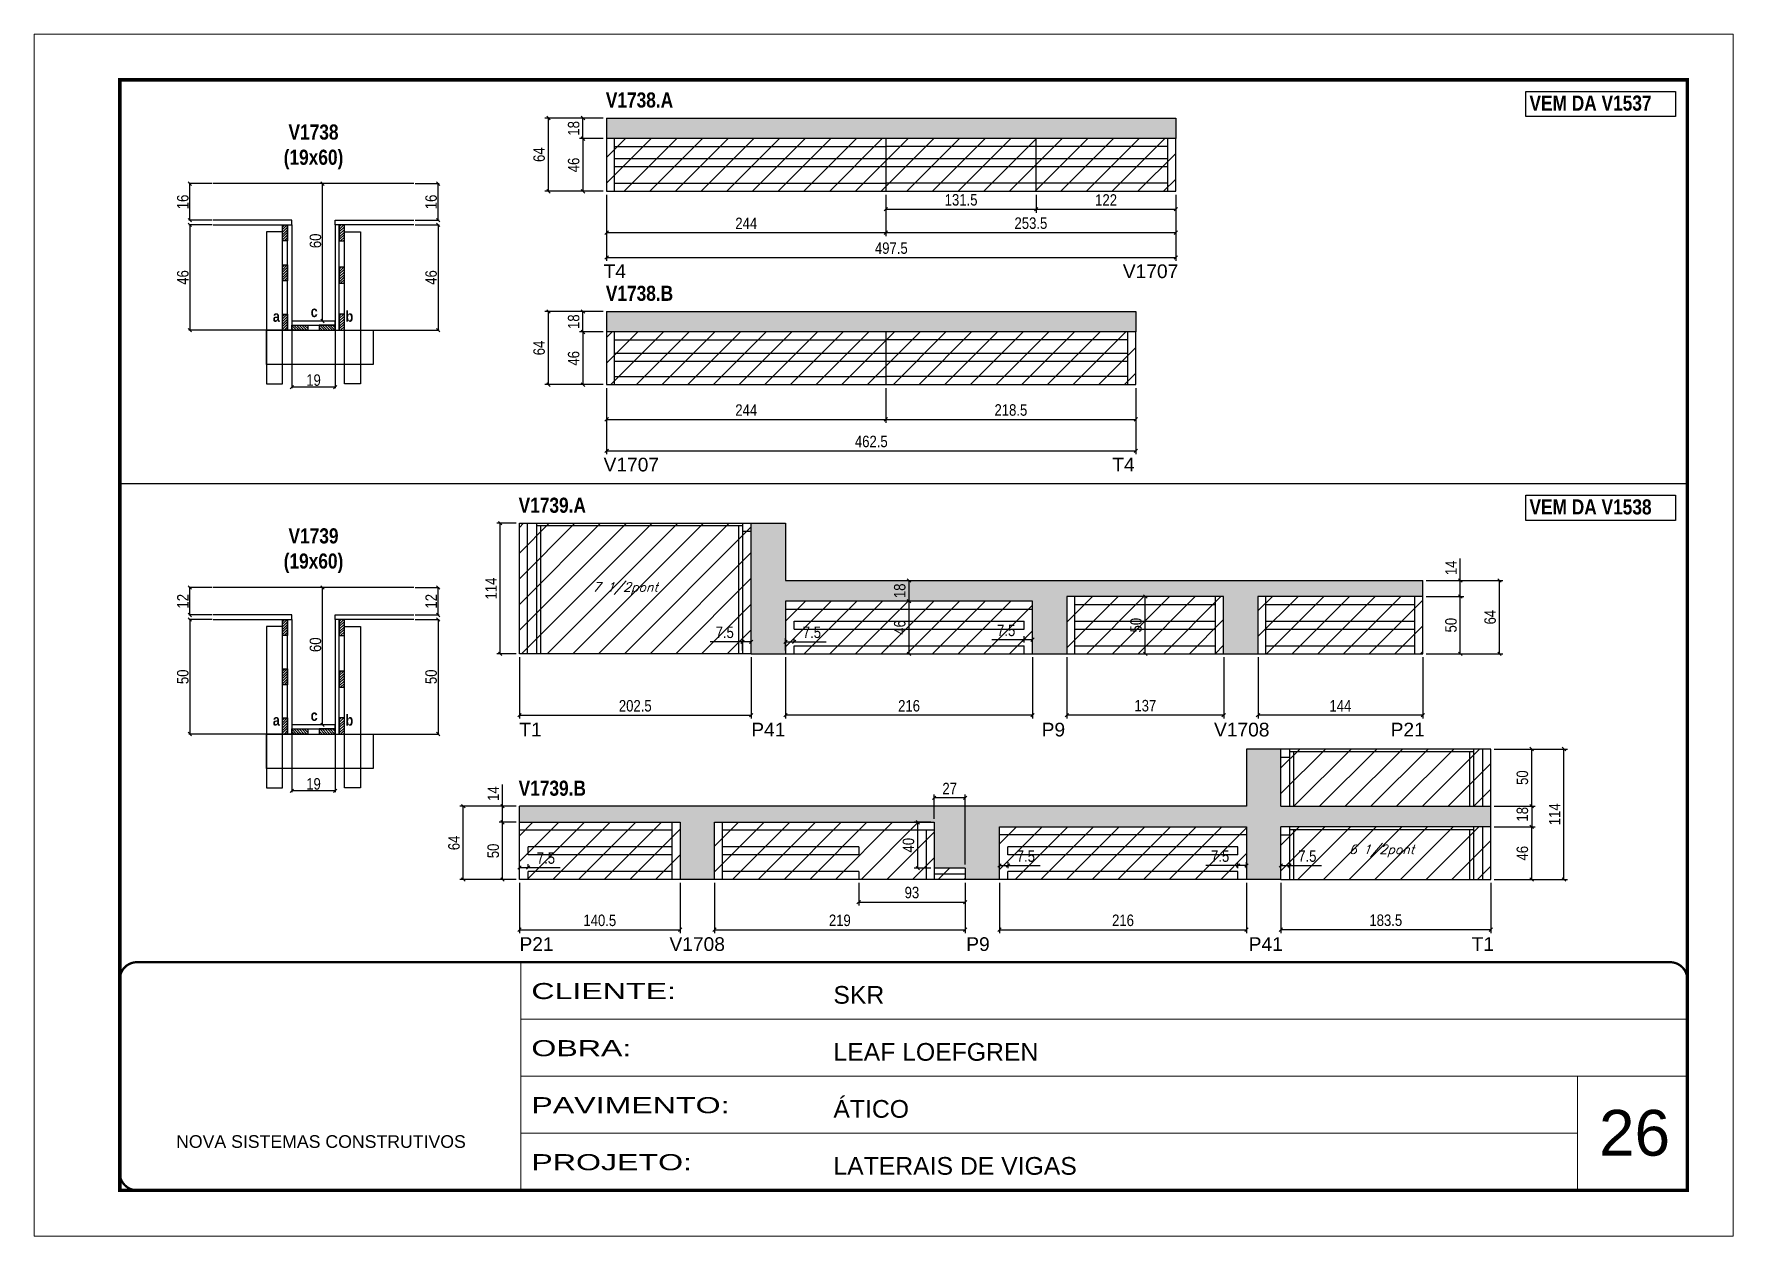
# Model space of a CAD drawing. Extents: x 3309 to 10008, y -2522 to 14608.
# Drawn here: x 4908 to 6393, y 6666 to 7716 of the extents above; entities that cross this region are included whole.
import ezdxf

# ---------------------------------------------------------------- set-up
doc = ezdxf.new("R2010")
doc.units = 0
doc.linetypes.add('CONTINUO', pattern=[0])
doc.linetypes.add('DASHED', pattern=[0.75, 0.5, -0.25])
for name, color, linetype in [('5', 5, 'Continuous'), ('COTA', 241, 'Continuous'), ('detalhes', 4, 'Continuous'), ('NOMENCLATURA', 7, 'Continuous'), ('Painéis', 200, 'Continuous'), ('SARR_2.2x10', 60, 'Continuous'), ('SARR_2.2x7', 40, 'Continuous'), ('SARR_3.5x7', 81, 'Continuous'), ('texto', 7, 'Continuous')]:
    doc.layers.add(name, color=color, linetype=linetype)
for name, color, linetype, lineweight in [('CARIMBO', 255, 'Continuous', 9), ('CONCRETO', 251, 'Continuous', 25), ('Folhas', 255, 'Continuous', 9), ('Hachura', 251, 'Continuous', 9), ('SARRAFO DE PRESSAO', 251, 'DASHED', 9)]:
    doc.layers.add(name, color=color, linetype=linetype, lineweight=lineweight)
doc.styles.add('ARIAL', font='arial.ttf')
doc.styles.add('COTA TECNICA', font='techl___.ttf', dxfattribs={"height": 10})
doc.styles.add('COTA TECNICA 2X', font='techl___.ttf', dxfattribs={"height": 10})
doc.styles.add('Romans', font='romans.shx')
doc.styles.get("Standard").update_dxf_attribs({"font": 'arial.ttf'})
doc.styles.add('TECNICA', font='techb___.ttf', dxfattribs={"height": 10})
doc.styles.add('Tecnologia', font='')
doc.styles.get('Tecnologia').set_extended_font_data('Forgotten Futurist')
doc.dimstyles.new('PAINEL', dxfattribs={"dimtxt": 10, "dimasz": 3, "dimexe": 3, "dimexo": 3, "dimgap": 3, "dimtad": 1, "dimdec": 1, "dimzin": 12, "dimdsep": 46, "dimtxsty": 'COTA TECNICA', "dimblk1": 'OBLIQUE', "dimblk2": 'OBLIQUE', "dimsah": 1, "dimcen": 0.9, "dimclrd": 4, "dimclre": 4, "dimclrt": 240, "dimadec": 1, "dimazin": 3, "dimtfac": 1, "dimtdec": 1, "dimtmove": 0, "dimatfit": 3, "dimfxl": 1, "dimtolj": 1, "dimtzin": 12, "dimarcsym": 0})
doc.dimstyles.new('SECAO', dxfattribs={"dimscale": 0.333333, "dimtxt": 5, "dimasz": 9, "dimexe": 3, "dimexo": 3, "dimgap": 3, "dimtad": 1, "dimdec": 1, "dimlfac": 0.5, "dimzin": 12, "dimdsep": 46, "dimtxsty": 'COTA TECNICA 2X', "dimblk1": 'OBLIQUE', "dimblk2": 'OBLIQUE', "dimsah": 1, "dimcen": 0.9, "dimclrd": 4, "dimclre": 4, "dimclrt": 240, "dimadec": 1, "dimazin": 3, "dimtfac": 1, "dimtdec": 1, "dimtmove": 0, "dimatfit": 3, "dimfxl": 1, "dimtolj": 1, "dimtzin": 12, "dimarcsym": 0})
pattern_1 = [(135, (38368.6903, -116054.5032), (-1.122532015, -1.122532015), [])]
pattern_2 = [(45, (-118387.018, -25685.8721), (-1.122532015, 1.122532015), [])]
pattern_3 = [(45, (-118387.018, -25763.8721), (-1.122532015, 1.122532015), [])]
pattern_4 = [(135, (38368.6903, -116407.2565), (-1.122532015, -1.122532015), [])]
pattern_5 = [(45, (-118387.018, -26030.6254), (-1.122532015, 1.122532015), [])]
pattern_6 = [(45, (-118387.018, -26116.6254), (-1.122532015, 1.122532015), [])]

msp = doc.modelspace()

# ---------------------------------------------------------------- texts
at = {"layer": '5', "linetype": 'Continuous'}
for s, rotation, p in [('T4', 0.00004, (5405.72, 7503.17)), ('V1707', 0.00004, (5859.56, 7503.17)), ('V1707', 0.00004, (5405.72, 7334.29)), ('T4', 0.00004, (5850.36, 7334.29)), ('T1', 0.00004, (5332.06, 7102.79)), ('P41', 0.00004, (5534.79, 7102.79)), ('P9', 0.00004, (5788.6, 7102.79)), ('V1708', 0.00004, (5939.25, 7102.79)), ('P21', 0.00004, (6093.61, 7102.79)), ('P21', 359.99996, (5332.2, 6915.39)), ('V1708', 359.99996, (5463.3, 6915.39)), ('P9', 359.99996, (5722.69, 6915.39)), ('P41', 359.99996, (5969.52, 6915.39)), ('T1', 359.99996, (6164.42, 6915.39))]:
    msp.add_text(s, height=12, rotation=rotation, dxfattribs=at).set_placement(p)
at = {"layer": 'CARIMBO', "style": 'ARIAL'}
msp.add_text('26', height=40, dxfattribs=at).set_placement((6275.73, 6736.55))
at = {"layer": 'detalhes', "style": 'TECNICA'}
for s, p in [('a', (5116.63, 7465.03)), ('c', (5149.7, 7469.14)), ('b', (5180.19, 7465.02)), ('a', (5116.63, 7112.27)), ('c', (5149.7, 7116.38)), ('b', (5180.19, 7112.26))]:
    msp.add_text(s, height=9.6, dxfattribs=at).set_placement(p)
at = {"layer": 'NOMENCLATURA', "style": 'TECNICA'}
for s, p in [('V1738.A', (5407.68, 7652.18)), ('VEM DA V1537', (6214.96, 7649.46)), ('V1738.B', (5407.68, 7483.31)), ('V1739.A', (5331.46, 7298.19)), ('VEM DA V1538', (6214.96, 7296.7)), ('V1739.B', (5331.46, 7050.99))]:
    msp.add_text(s, height=13.2, dxfattribs=at).set_placement(p)
at = {"layer": 'NOMENCLATURA', "char_height": 13.2, "attachment_point": 2, "style": 'TECNICA'}
for s, insert in [('V1738\\P(19x60)', (5152.18, 7637.36)), ('V1739\\P(19x60)', (5152.18, 7284.61))]:
    msp.add_mtext_dynamic_manual_height_columns(s, width=300.2766, gutter_width=1, heights=[0], dxfattribs=dict(at, insert=insert))
at = {"layer": 'texto', "color": 2, "char_height": 8, "attachment_point": 5, "style": 'Romans'}
for s, insert in [('{\\Q19;\\C256;7 1/2pont}', (5424.68, 7232.01)), ('{\\Q19;\\C256;6 1/2pont}', (6085.68, 7002.81))]:
    msp.add_mtext(s, dxfattribs=dict(at, insert=insert))

# ---------------------------------------------------------------- blocks, each defined once
blk = doc.blocks.new('9999999999')
at = {"color": 30, "linetype": 'CONTINUO'}
for p, q in [((98564.6, 34230.2), (98564.6, 34429.4)), ((98564.6, 34379.6), (99584, 34379.6)), ((98564.6, 34329.8), (99488, 34329.8)), ((99584, 34329.8), (99488, 34329.8)), ((99488, 34329.8), (99488, 34230.2)), ((98564.6, 34280), (99488, 34280))]:
    blk.add_line(p, q, dxfattribs=at)
at = {"color": 30, "linetype": 'CONTINUO', "const_width": 2}
blk.add_lwpolyline([(99584, 34230.2), (99584, 34414.4, 0.414214), (99569, 34429.4), (98229, 34429.4, 0.414214), (98214, 34414.4), (98214, 34245.2, 0.414214), (98229, 34230.2), (99584, 34230.2)], format="xyb", dxfattribs=at)
at = {"layer": 'Folhas'}
blk.add_lwpolyline([(98139, 34190.2), (99624, 34190.2), (99624, 35240.2), (98139, 35240.2)], close=True, dxfattribs=at)
at = {"layer": 'Folhas', "color": 30, "const_width": 3}
blk.add_lwpolyline([(98214, 34230.2), (99584, 34230.2), (99584, 35200.2), (98214, 35200.2)], close=True, dxfattribs=at)
at = {"color": 7, "linetype": 'Continuous', "ltscale": 5, "style": 'ARIAL'}
for s, height, p in [('SKR', 15.48, (98837.7, 34393.1)), ('LEAF LOEFGREN', 15.483, (98837.7, 34343.3)), ('ÁTICO', 15.48, (98837.7, 34293.5)), ('NOVA SISTEMAS CONSTRUTIVOS', 11.059, (98263.2, 34267.2)), ('LATERAIS DE VIGAS', 15.483, (98837.7, 34243.7))]:
    blk.add_text(s, height=height, dxfattribs=at).set_placement(p)
at = {"layer": 'Folhas', "color": 7, "style": 'Tecnologia', "width": 1.5}
for s, p in [('CLIENTE:', (98573.7, 34397.2)), ('OBRA:', (98573.7, 34347.3)), ('PAVIMENTO:', (98573.7, 34297.5)), ('PROJETO:', (98573.7, 34247.7))]:
    blk.add_text(s, height=14, dxfattribs=at).set_placement(p)
blk = doc.blocks.new('_Oblique')
at = {"color": 0, "linetype": 'ByBlock', "lineweight": -2}
blk.add_line((-0.5, -0.5), (0.5, 0.5), dxfattribs=at)
blk = doc.blocks.new('*D3372')
at = {"layer": 'COTA', "color": 4, "lineweight": -2, "transparency": 16777216}
for p, q in [((5133.2, 7456.7), (5133.2, 7406.9)), ((5171.2, 7456.7), (5171.2, 7406.9)), ((5171.2, 7407.9), (5133.2, 7407.9))]:
    blk.add_line(p, q, dxfattribs=at)
at = {"layer": 'Defpoints', "color": 0, "transparency": 16777216}
for p in [(5133.2, 7457.7), (5171.2, 7457.7), (5133.2, 7407.9)]:
    blk.add_point(p, dxfattribs=at)
at = {"layer": 'COTA', "color": 4, "lineweight": -2, "transparency": 16777216, "xscale": 3, "yscale": 3, "zscale": 3, "rotation": 180}
blk.add_blockref('_Oblique', (5133.2, 7407.9), dxfattribs=at)
at = {"layer": 'COTA', "color": 4, "lineweight": -2, "transparency": 16777216, "xscale": 3, "yscale": 3, "zscale": 3}
blk.add_blockref('_Oblique', (5171.2, 7407.9), dxfattribs=at)
at = {"layer": 'COTA', "color": 240, "transparency": 16777216, "insert": (5152.2, 7414), "char_height": 10, "attachment_point": 5, "style": 'COTA TECNICA 2X'}
blk.add_mtext('\\A1;19', dxfattribs=at)
blk = doc.blocks.new('*D3373')
at = {"layer": 'COTA', "color": 4, "lineweight": -2, "transparency": 16777216}
for p, q in [((5063.5, 7549.7), (5043.1, 7549.7)), ((5044.1, 7549.7), (5044.1, 7457.7)), ((5124.2, 7457.7), (5043.1, 7457.7))]:
    blk.add_line(p, q, dxfattribs=at)
at = {"layer": 'Defpoints', "color": 0, "transparency": 16777216}
for p in [(5064.5, 7549.7), (5044.1, 7457.7), (5125.2, 7457.7, 0)]:
    blk.add_point(p, dxfattribs=at)
at = {"layer": 'COTA', "color": 4, "lineweight": -2, "transparency": 16777216, "xscale": 3, "yscale": 3, "zscale": 3}
for p, rotation in [((5044.1, 7549.7), 90), ((5044.1, 7457.7), 270)]:
    blk.add_blockref('_Oblique', p, dxfattribs=dict(at, rotation=rotation))
at = {"layer": 'COTA', "color": 240, "transparency": 16777216, "insert": (5038, 7503.7), "char_height": 10, "attachment_point": 5, "rotation": 90, "style": 'COTA TECNICA 2X'}
blk.add_mtext('\\A1;46', dxfattribs=at)
blk = doc.blocks.new('*D3374')
at = {"layer": 'COTA', "color": 4, "lineweight": -2, "transparency": 16777216}
for p, q in [((5240.9, 7549.7), (5262.1, 7549.7)), ((5261.1, 7549.7), (5261.1, 7457.7)), ((5180.2, 7457.7), (5262.1, 7457.7))]:
    blk.add_line(p, q, dxfattribs=at)
at = {"layer": 'Defpoints', "color": 0, "transparency": 16777216}
for p in [(5239.9, 7549.7), (5179.2, 7457.7, 0), (5261.1, 7457.7)]:
    blk.add_point(p, dxfattribs=at)
at = {"layer": 'COTA', "color": 4, "lineweight": -2, "transparency": 16777216, "xscale": 3, "yscale": 3, "zscale": 3}
for p, rotation in [((5261.1, 7549.7), 90), ((5261.1, 7457.7), 270)]:
    blk.add_blockref('_Oblique', p, dxfattribs=dict(at, rotation=rotation))
at = {"layer": 'COTA', "color": 240, "transparency": 16777216, "insert": (5255, 7503.7), "char_height": 10, "attachment_point": 5, "rotation": 90, "style": 'COTA TECNICA 2X'}
blk.add_mtext('\\A1;46', dxfattribs=at)
blk = doc.blocks.new('*D3375')
at = {"layer": 'COTA', "color": 4, "lineweight": -2, "transparency": 16777216}
for p, q in [((5170.2, 7585.7), (5159, 7585.7)), ((5160, 7465.7), (5160, 7585.7)), ((5170.2, 7465.7), (5159, 7465.7))]:
    blk.add_line(p, q, dxfattribs=at)
at = {"layer": 'Defpoints', "color": 0, "transparency": 16777216}
for p in [(5160, 7585.7), (5171.2, 7585.7), (5171.2, 7465.7)]:
    blk.add_point(p, dxfattribs=at)
at = {"layer": 'COTA', "color": 4, "lineweight": -2, "transparency": 16777216, "xscale": 3, "yscale": 3, "zscale": 3}
for p, rotation in [((5160, 7585.7), 90), ((5160, 7465.7), 270)]:
    blk.add_blockref('_Oblique', p, dxfattribs=dict(at, rotation=rotation))
at = {"layer": 'COTA', "color": 240, "transparency": 16777216, "insert": (5153.9, 7535.7), "char_height": 10, "attachment_point": 5, "rotation": 90, "style": 'COTA TECNICA 2X'}
blk.add_mtext('\\A1;60', dxfattribs=at)
blk = doc.blocks.new('*D3376')
at = {"layer": 'COTA', "color": 4, "lineweight": -2, "transparency": 16777216}
for p, q in [((5240.9, 7585.7), (5262.1, 7585.7)), ((5261.1, 7553.7), (5261.1, 7585.7)), ((5240.9, 7553.7), (5262.1, 7553.7))]:
    blk.add_line(p, q, dxfattribs=at)
at = {"layer": 'Defpoints', "color": 0, "transparency": 16777216}
for p in [(5239.9, 7585.7), (5261.1, 7585.7), (5239.9, 7553.7)]:
    blk.add_point(p, dxfattribs=at)
at = {"layer": 'COTA', "color": 4, "lineweight": -2, "transparency": 16777216, "xscale": 3, "yscale": 3, "zscale": 3}
for p, rotation in [((5261.1, 7585.7), 90), ((5261.1, 7553.7), 270)]:
    blk.add_blockref('_Oblique', p, dxfattribs=dict(at, rotation=rotation))
at = {"layer": 'COTA', "color": 240, "transparency": 16777216, "insert": (5255, 7569.7), "char_height": 10, "attachment_point": 5, "rotation": 90, "style": 'COTA TECNICA 2X'}
blk.add_mtext('\\A1;16', dxfattribs=at)
blk = doc.blocks.new('*D3399')
at = {"layer": 'COTA', "color": 4, "lineweight": -2, "transparency": 16777216}
for p, q in [((5063.5, 7585.7), (5043.1, 7585.7)), ((5044.1, 7553.7), (5044.1, 7585.7)), ((5063.5, 7553.7), (5043.1, 7553.7))]:
    blk.add_line(p, q, dxfattribs=at)
at = {"layer": 'Defpoints', "color": 0, "transparency": 16777216}
for p in [(5044.1, 7585.7), (5064.5, 7585.7), (5064.5, 7553.7)]:
    blk.add_point(p, dxfattribs=at)
at = {"layer": 'COTA', "color": 4, "lineweight": -2, "transparency": 16777216, "xscale": 3, "yscale": 3, "zscale": 3}
for p, rotation in [((5044.1, 7585.7), 90), ((5044.1, 7553.7), 270)]:
    blk.add_blockref('_Oblique', p, dxfattribs=dict(at, rotation=rotation))
at = {"layer": 'COTA', "color": 240, "transparency": 16777216, "insert": (5038, 7569.7), "char_height": 10, "attachment_point": 5, "rotation": 90, "style": 'COTA TECNICA 2X'}
blk.add_mtext('\\A1;16', dxfattribs=at)
blk = doc.blocks.new('*D3400')
at = {"layer": 'COTA', "color": 4, "lineweight": -2, "transparency": 16777216}
for p, q in [((5408.4, 7576), (5408.4, 7518.2)), ((5905.9, 7576), (5905.9, 7518.2)), ((5408.4, 7521.2), (5905.9, 7521.2))]:
    blk.add_line(p, q, dxfattribs=at)
at = {"layer": 'Defpoints', "color": 0, "transparency": 16777216}
for p in [(5408.4, 7579), (5905.9, 7579), (5905.9, 7521.2)]:
    blk.add_point(p, dxfattribs=at)
at = {"layer": 'COTA', "color": 4, "lineweight": -2, "transparency": 16777216, "xscale": 3, "yscale": 3, "zscale": 3, "rotation": 180}
blk.add_blockref('_Oblique', (5408.4, 7521.2), dxfattribs=at)
at = {"layer": 'COTA', "color": 4, "lineweight": -2, "transparency": 16777216, "xscale": 3, "yscale": 3, "zscale": 3}
blk.add_blockref('_Oblique', (5905.9, 7521.2), dxfattribs=at)
at = {"layer": 'COTA', "color": 240, "transparency": 16777216, "insert": (5657.2, 7529.3), "char_height": 10, "attachment_point": 5, "style": 'COTA TECNICA'}
blk.add_mtext('\\A1;497.5', dxfattribs=at)
blk = doc.blocks.new('*D3401')
at = {"layer": 'COTA', "color": 4, "lineweight": -2, "transparency": 16777216}
for p, q in [((5408.4, 7576), (5408.4, 7539.9)), ((5652.4, 7576), (5652.4, 7539.9)), ((5408.4, 7542.9), (5652.4, 7542.9))]:
    blk.add_line(p, q, dxfattribs=at)
at = {"layer": 'Defpoints', "color": 0, "transparency": 16777216}
for p in [(5408.4, 7579), (5652.4, 7579), (5652.4, 7542.9)]:
    blk.add_point(p, dxfattribs=at)
at = {"layer": 'COTA', "color": 4, "lineweight": -2, "transparency": 16777216, "xscale": 3, "yscale": 3, "zscale": 3, "rotation": 180}
blk.add_blockref('_Oblique', (5408.4, 7542.9), dxfattribs=at)
at = {"layer": 'COTA', "color": 4, "lineweight": -2, "transparency": 16777216, "xscale": 3, "yscale": 3, "zscale": 3}
blk.add_blockref('_Oblique', (5652.4, 7542.9), dxfattribs=at)
at = {"layer": 'COTA', "color": 240, "transparency": 16777216, "insert": (5530.4, 7551), "char_height": 10, "attachment_point": 5, "style": 'COTA TECNICA'}
blk.add_mtext('\\A1;244', dxfattribs=at)
blk = doc.blocks.new('*D3402')
at = {"layer": 'COTA', "color": 4, "lineweight": -2, "transparency": 16777216}
for p, q in [((5652.4, 7576), (5652.4, 7539.9)), ((5905.9, 7576), (5905.9, 7539.9)), ((5652.4, 7542.9), (5905.9, 7542.9))]:
    blk.add_line(p, q, dxfattribs=at)
at = {"layer": 'Defpoints', "color": 0, "transparency": 16777216}
for p in [(5652.4, 7579), (5905.9, 7579), (5905.9, 7542.9)]:
    blk.add_point(p, dxfattribs=at)
at = {"layer": 'COTA', "color": 4, "lineweight": -2, "transparency": 16777216, "xscale": 3, "yscale": 3, "zscale": 3, "rotation": 180}
blk.add_blockref('_Oblique', (5652.4, 7542.9), dxfattribs=at)
at = {"layer": 'COTA', "color": 4, "lineweight": -2, "transparency": 16777216, "xscale": 3, "yscale": 3, "zscale": 3}
blk.add_blockref('_Oblique', (5905.9, 7542.9), dxfattribs=at)
at = {"layer": 'COTA', "color": 240, "transparency": 16777216, "insert": (5779.2, 7551.1), "char_height": 10, "attachment_point": 5, "style": 'COTA TECNICA'}
blk.add_mtext('\\A1;253.5', dxfattribs=at)
blk = doc.blocks.new('*D3403')
at = {"layer": 'COTA', "color": 4, "lineweight": -2, "transparency": 16777216}
for p, q in [((5405.4, 7643), (5384.7, 7643)), ((5387.7, 7625), (5387.7, 7643)), ((5405.4, 7625), (5384.7, 7625))]:
    blk.add_line(p, q, dxfattribs=at)
at = {"layer": 'Defpoints', "color": 0, "transparency": 16777216}
for p in [(5387.7, 7643), (5408.4, 7643), (5408.4, 7625)]:
    blk.add_point(p, dxfattribs=at)
at = {"layer": 'COTA', "color": 4, "lineweight": -2, "transparency": 16777216, "xscale": 3, "yscale": 3, "zscale": 3}
for p, rotation in [((5387.7, 7643), 90), ((5387.7, 7625), 270)]:
    blk.add_blockref('_Oblique', p, dxfattribs=dict(at, rotation=rotation))
at = {"layer": 'COTA', "color": 240, "transparency": 16777216, "insert": (5379.6, 7634), "char_height": 10, "attachment_point": 5, "rotation": 90, "style": 'COTA TECNICA'}
blk.add_mtext('\\A1;18', dxfattribs=at)
blk = doc.blocks.new('*D3404')
at = {"layer": 'COTA', "color": 4, "lineweight": -2, "transparency": 16777216}
for p, q in [((5405.4, 7625), (5384.7, 7625)), ((5387.7, 7625), (5387.7, 7579)), ((5405.4, 7579), (5384.7, 7579))]:
    blk.add_line(p, q, dxfattribs=at)
at = {"layer": 'Defpoints', "color": 0, "transparency": 16777216}
for p in [(5408.4, 7625), (5387.7, 7579), (5408.4, 7579)]:
    blk.add_point(p, dxfattribs=at)
at = {"layer": 'COTA', "color": 4, "lineweight": -2, "transparency": 16777216, "xscale": 3, "yscale": 3, "zscale": 3}
for p, rotation in [((5387.7, 7625), 90), ((5387.7, 7579), 270)]:
    blk.add_blockref('_Oblique', p, dxfattribs=dict(at, rotation=rotation))
at = {"layer": 'COTA', "color": 240, "transparency": 16777216, "insert": (5379.6, 7602), "char_height": 10, "attachment_point": 5, "rotation": 90, "style": 'COTA TECNICA'}
blk.add_mtext('\\A1;46', dxfattribs=at)
blk = doc.blocks.new('*D3405')
at = {"layer": 'COTA', "color": 4, "lineweight": -2, "transparency": 16777216}
for p, q in [((5405.4, 7643), (5354.5, 7643)), ((5357.5, 7579), (5357.5, 7643)), ((5405.4, 7579), (5354.5, 7579))]:
    blk.add_line(p, q, dxfattribs=at)
at = {"layer": 'Defpoints', "color": 0, "transparency": 16777216}
for p in [(5357.5, 7643), (5408.4, 7643), (5408.4, 7579)]:
    blk.add_point(p, dxfattribs=at)
at = {"layer": 'COTA', "color": 4, "lineweight": -2, "transparency": 16777216, "xscale": 3, "yscale": 3, "zscale": 3}
for p, rotation in [((5357.5, 7643), 90), ((5357.5, 7579), 270)]:
    blk.add_blockref('_Oblique', p, dxfattribs=dict(at, rotation=rotation))
at = {"layer": 'COTA', "color": 240, "transparency": 16777216, "insert": (5349.4, 7611), "char_height": 10, "attachment_point": 5, "rotation": 90, "style": 'COTA TECNICA'}
blk.add_mtext('\\A1;64', dxfattribs=at)
blk = doc.blocks.new('*D3406')
at = {"layer": 'COTA', "color": 4, "lineweight": -2, "transparency": 16777216}
for p, q in [((5408.4, 7407.1), (5408.4, 7349.3)), ((5870.9, 7407.1), (5870.9, 7349.3)), ((5408.4, 7352.3), (5870.9, 7352.3))]:
    blk.add_line(p, q, dxfattribs=at)
at = {"layer": 'Defpoints', "color": 0, "transparency": 16777216}
for p in [(5408.4, 7410.1), (5870.9, 7410.1), (5870.9, 7352.3)]:
    blk.add_point(p, dxfattribs=at)
at = {"layer": 'COTA', "color": 4, "lineweight": -2, "transparency": 16777216, "xscale": 3, "yscale": 3, "zscale": 3, "rotation": 180}
blk.add_blockref('_Oblique', (5408.4, 7352.3), dxfattribs=at)
at = {"layer": 'COTA', "color": 4, "lineweight": -2, "transparency": 16777216, "xscale": 3, "yscale": 3, "zscale": 3}
blk.add_blockref('_Oblique', (5870.9, 7352.3), dxfattribs=at)
at = {"layer": 'COTA', "color": 240, "transparency": 16777216, "insert": (5639.7, 7360.4), "char_height": 10, "attachment_point": 5, "style": 'COTA TECNICA'}
blk.add_mtext('\\A1;462.5', dxfattribs=at)
blk = doc.blocks.new('*D3407')
at = {"layer": 'COTA', "color": 4, "lineweight": -2, "transparency": 16777216}
for p, q in [((5408.4, 7407.1), (5408.4, 7376.8)), ((5652.4, 7407.1), (5652.4, 7376.8)), ((5408.4, 7379.8), (5652.4, 7379.8))]:
    blk.add_line(p, q, dxfattribs=at)
at = {"layer": 'Defpoints', "color": 0, "transparency": 16777216}
for p in [(5408.4, 7410.1), (5652.4, 7410.1), (5652.4, 7379.8)]:
    blk.add_point(p, dxfattribs=at)
at = {"layer": 'COTA', "color": 4, "lineweight": -2, "transparency": 16777216, "xscale": 3, "yscale": 3, "zscale": 3, "rotation": 180}
blk.add_blockref('_Oblique', (5408.4, 7379.8), dxfattribs=at)
at = {"layer": 'COTA', "color": 4, "lineweight": -2, "transparency": 16777216, "xscale": 3, "yscale": 3, "zscale": 3}
blk.add_blockref('_Oblique', (5652.4, 7379.8), dxfattribs=at)
at = {"layer": 'COTA', "color": 240, "transparency": 16777216, "insert": (5530.4, 7387.9), "char_height": 10, "attachment_point": 5, "style": 'COTA TECNICA'}
blk.add_mtext('\\A1;244', dxfattribs=at)
blk = doc.blocks.new('*D3408')
at = {"layer": 'COTA', "color": 4, "lineweight": -2, "transparency": 16777216}
for p, q in [((5652.4, 7407.1), (5652.4, 7376.8)), ((5870.9, 7407.1), (5870.9, 7376.8)), ((5652.4, 7379.8), (5870.9, 7379.8))]:
    blk.add_line(p, q, dxfattribs=at)
at = {"layer": 'Defpoints', "color": 0, "transparency": 16777216}
for p in [(5652.4, 7410.1), (5870.9, 7410.1), (5870.9, 7379.8)]:
    blk.add_point(p, dxfattribs=at)
at = {"layer": 'COTA', "color": 4, "lineweight": -2, "transparency": 16777216, "xscale": 3, "yscale": 3, "zscale": 3, "rotation": 180}
blk.add_blockref('_Oblique', (5652.4, 7379.8), dxfattribs=at)
at = {"layer": 'COTA', "color": 4, "lineweight": -2, "transparency": 16777216, "xscale": 3, "yscale": 3, "zscale": 3}
blk.add_blockref('_Oblique', (5870.9, 7379.8), dxfattribs=at)
at = {"layer": 'COTA', "color": 240, "transparency": 16777216, "insert": (5761.7, 7387.9), "char_height": 10, "attachment_point": 5, "style": 'COTA TECNICA'}
blk.add_mtext('\\A1;218.5', dxfattribs=at)
blk = doc.blocks.new('*D3409')
at = {"layer": 'COTA', "color": 4, "lineweight": -2, "transparency": 16777216}
for p, q in [((5405.4, 7474.1), (5384.7, 7474.1)), ((5387.7, 7456.1), (5387.7, 7474.1)), ((5405.4, 7456.1), (5384.7, 7456.1))]:
    blk.add_line(p, q, dxfattribs=at)
at = {"layer": 'Defpoints', "color": 0, "transparency": 16777216}
for p in [(5387.7, 7474.1), (5408.4, 7474.1), (5408.4, 7456.1)]:
    blk.add_point(p, dxfattribs=at)
at = {"layer": 'COTA', "color": 4, "lineweight": -2, "transparency": 16777216, "xscale": 3, "yscale": 3, "zscale": 3}
for p, rotation in [((5387.7, 7474.1), 90), ((5387.7, 7456.1), 270)]:
    blk.add_blockref('_Oblique', p, dxfattribs=dict(at, rotation=rotation))
at = {"layer": 'COTA', "color": 240, "transparency": 16777216, "insert": (5379.6, 7465.1), "char_height": 10, "attachment_point": 5, "rotation": 90, "style": 'COTA TECNICA'}
blk.add_mtext('\\A1;18', dxfattribs=at)
blk = doc.blocks.new('*D3410')
at = {"layer": 'COTA', "color": 4, "lineweight": -2, "transparency": 16777216}
for p, q in [((5405.4, 7456.1), (5384.7, 7456.1)), ((5387.7, 7456.1), (5387.7, 7410.1)), ((5405.4, 7410.1), (5384.7, 7410.1))]:
    blk.add_line(p, q, dxfattribs=at)
at = {"layer": 'Defpoints', "color": 0, "transparency": 16777216}
for p in [(5408.4, 7456.1), (5387.7, 7410.1), (5408.4, 7410.1)]:
    blk.add_point(p, dxfattribs=at)
at = {"layer": 'COTA', "color": 4, "lineweight": -2, "transparency": 16777216, "xscale": 3, "yscale": 3, "zscale": 3}
for p, rotation in [((5387.7, 7456.1), 90), ((5387.7, 7410.1), 270)]:
    blk.add_blockref('_Oblique', p, dxfattribs=dict(at, rotation=rotation))
at = {"layer": 'COTA', "color": 240, "transparency": 16777216, "insert": (5379.6, 7433.1), "char_height": 10, "attachment_point": 5, "rotation": 90, "style": 'COTA TECNICA'}
blk.add_mtext('\\A1;46', dxfattribs=at)
blk = doc.blocks.new('*D3411')
at = {"layer": 'COTA', "color": 4, "lineweight": -2, "transparency": 16777216}
for p, q in [((5405.4, 7474.1), (5354.5, 7474.1)), ((5357.5, 7410.1), (5357.5, 7474.1)), ((5405.4, 7410.1), (5354.5, 7410.1))]:
    blk.add_line(p, q, dxfattribs=at)
at = {"layer": 'Defpoints', "color": 0, "transparency": 16777216}
for p in [(5357.5, 7474.1), (5408.4, 7474.1), (5408.4, 7410.1)]:
    blk.add_point(p, dxfattribs=at)
at = {"layer": 'COTA', "color": 4, "lineweight": -2, "transparency": 16777216, "xscale": 3, "yscale": 3, "zscale": 3}
for p, rotation in [((5357.5, 7474.1), 90), ((5357.5, 7410.1), 270)]:
    blk.add_blockref('_Oblique', p, dxfattribs=dict(at, rotation=rotation))
at = {"layer": 'COTA', "color": 240, "transparency": 16777216, "insert": (5349.4, 7442.1), "char_height": 10, "attachment_point": 5, "rotation": 90, "style": 'COTA TECNICA'}
blk.add_mtext('\\A1;64', dxfattribs=at)
blk = doc.blocks.new('*D3377')
at = {"layer": 'COTA', "color": 4, "lineweight": -2, "transparency": 16777216}
for p, q in [((5133.2, 7103.9), (5133.2, 7054.2)), ((5171.2, 7103.9), (5171.2, 7054.2)), ((5171.2, 7055.2), (5133.2, 7055.2))]:
    blk.add_line(p, q, dxfattribs=at)
at = {"layer": 'Defpoints', "color": 0, "transparency": 16777216}
for p in [(5133.2, 7104.9), (5171.2, 7104.9), (5133.2, 7055.2)]:
    blk.add_point(p, dxfattribs=at)
at = {"layer": 'COTA', "color": 4, "lineweight": -2, "transparency": 16777216, "xscale": 3, "yscale": 3, "zscale": 3, "rotation": 180}
blk.add_blockref('_Oblique', (5133.2, 7055.2), dxfattribs=at)
at = {"layer": 'COTA', "color": 4, "lineweight": -2, "transparency": 16777216, "xscale": 3, "yscale": 3, "zscale": 3}
blk.add_blockref('_Oblique', (5171.2, 7055.2), dxfattribs=at)
at = {"layer": 'COTA', "color": 240, "transparency": 16777216, "insert": (5152.2, 7061.3), "char_height": 10, "attachment_point": 5, "style": 'COTA TECNICA 2X'}
blk.add_mtext('\\A1;19', dxfattribs=at)
blk = doc.blocks.new('*D3378')
at = {"layer": 'COTA', "color": 4, "lineweight": -2, "transparency": 16777216}
for p, q in [((5063.5, 7204.9), (5043.1, 7204.9)), ((5044.1, 7204.9), (5044.1, 7104.9)), ((5124.2, 7104.9), (5043.1, 7104.9))]:
    blk.add_line(p, q, dxfattribs=at)
at = {"layer": 'Defpoints', "color": 0, "transparency": 16777216}
for p in [(5064.5, 7204.9), (5044.1, 7104.9), (5125.2, 7104.9, 0)]:
    blk.add_point(p, dxfattribs=at)
at = {"layer": 'COTA', "color": 4, "lineweight": -2, "transparency": 16777216, "xscale": 3, "yscale": 3, "zscale": 3}
for p, rotation in [((5044.1, 7204.9), 90), ((5044.1, 7104.9), 270)]:
    blk.add_blockref('_Oblique', p, dxfattribs=dict(at, rotation=rotation))
at = {"layer": 'COTA', "color": 240, "transparency": 16777216, "insert": (5038, 7154.9), "char_height": 10, "attachment_point": 5, "rotation": 90, "style": 'COTA TECNICA 2X'}
blk.add_mtext('\\A1;50', dxfattribs=at)
blk = doc.blocks.new('*D3379')
at = {"layer": 'COTA', "color": 4, "lineweight": -2, "transparency": 16777216}
for p, q in [((5240.9, 7204.9), (5262.1, 7204.9)), ((5261.1, 7204.9), (5261.1, 7104.9)), ((5180.2, 7104.9), (5262.1, 7104.9))]:
    blk.add_line(p, q, dxfattribs=at)
at = {"layer": 'Defpoints', "color": 0, "transparency": 16777216}
for p in [(5239.9, 7204.9), (5179.2, 7104.9, 0), (5261.1, 7104.9)]:
    blk.add_point(p, dxfattribs=at)
at = {"layer": 'COTA', "color": 4, "lineweight": -2, "transparency": 16777216, "xscale": 3, "yscale": 3, "zscale": 3}
for p, rotation in [((5261.1, 7204.9), 90), ((5261.1, 7104.9), 270)]:
    blk.add_blockref('_Oblique', p, dxfattribs=dict(at, rotation=rotation))
at = {"layer": 'COTA', "color": 240, "transparency": 16777216, "insert": (5255, 7154.9), "char_height": 10, "attachment_point": 5, "rotation": 90, "style": 'COTA TECNICA 2X'}
blk.add_mtext('\\A1;50', dxfattribs=at)
blk = doc.blocks.new('*D3380')
at = {"layer": 'COTA', "color": 4, "lineweight": -2, "transparency": 16777216}
for p, q in [((5170.2, 7232.9), (5159, 7232.9)), ((5160, 7112.9), (5160, 7232.9)), ((5170.2, 7112.9), (5159, 7112.9))]:
    blk.add_line(p, q, dxfattribs=at)
at = {"layer": 'Defpoints', "color": 0, "transparency": 16777216}
for p in [(5160, 7232.9), (5171.2, 7232.9), (5171.2, 7112.9)]:
    blk.add_point(p, dxfattribs=at)
at = {"layer": 'COTA', "color": 4, "lineweight": -2, "transparency": 16777216, "xscale": 3, "yscale": 3, "zscale": 3}
for p, rotation in [((5160, 7232.9), 90), ((5160, 7112.9), 270)]:
    blk.add_blockref('_Oblique', p, dxfattribs=dict(at, rotation=rotation))
at = {"layer": 'COTA', "color": 240, "transparency": 16777216, "insert": (5153.9, 7182.9), "char_height": 10, "attachment_point": 5, "rotation": 90, "style": 'COTA TECNICA 2X'}
blk.add_mtext('\\A1;60', dxfattribs=at)
blk = doc.blocks.new('*D3381')
at = {"layer": 'COTA', "color": 4, "lineweight": -2, "transparency": 16777216}
for p, q in [((5240.9, 7232.9), (5262.1, 7232.9)), ((5261.1, 7208.9), (5261.1, 7232.9)), ((5240.9, 7208.9), (5262.1, 7208.9))]:
    blk.add_line(p, q, dxfattribs=at)
at = {"layer": 'Defpoints', "color": 0, "transparency": 16777216}
for p in [(5239.9, 7232.9), (5261.1, 7232.9), (5239.9, 7208.9)]:
    blk.add_point(p, dxfattribs=at)
at = {"layer": 'COTA', "color": 4, "lineweight": -2, "transparency": 16777216, "xscale": 3, "yscale": 3, "zscale": 3}
for p, rotation in [((5261.1, 7232.9), 90), ((5261.1, 7208.9), 270)]:
    blk.add_blockref('_Oblique', p, dxfattribs=dict(at, rotation=rotation))
at = {"layer": 'COTA', "color": 240, "transparency": 16777216, "insert": (5255, 7220.9), "char_height": 10, "attachment_point": 5, "rotation": 90, "style": 'COTA TECNICA 2X'}
blk.add_mtext('\\A1;12', dxfattribs=at)
blk = doc.blocks.new('*D3412')
at = {"layer": 'COTA', "color": 4, "lineweight": -2, "transparency": 16777216}
for p, q in [((5063.5, 7232.9), (5043.1, 7232.9)), ((5044.1, 7208.9), (5044.1, 7232.9)), ((5063.5, 7208.9), (5043.1, 7208.9))]:
    blk.add_line(p, q, dxfattribs=at)
at = {"layer": 'Defpoints', "color": 0, "transparency": 16777216}
for p in [(5044.1, 7232.9), (5064.5, 7232.9), (5064.5, 7208.9)]:
    blk.add_point(p, dxfattribs=at)
at = {"layer": 'COTA', "color": 4, "lineweight": -2, "transparency": 16777216, "xscale": 3, "yscale": 3, "zscale": 3}
for p, rotation in [((5044.1, 7232.9), 90), ((5044.1, 7208.9), 270)]:
    blk.add_blockref('_Oblique', p, dxfattribs=dict(at, rotation=rotation))
at = {"layer": 'COTA', "color": 240, "transparency": 16777216, "insert": (5038, 7220.9), "char_height": 10, "attachment_point": 5, "rotation": 90, "style": 'COTA TECNICA 2X'}
blk.add_mtext('\\A1;12', dxfattribs=at)
blk = doc.blocks.new('*D3385')
at = {"layer": 'COTA', "color": 4, "lineweight": -2, "transparency": 16777216}
for p, q in [((5332.2, 7172), (5332.2, 7118.4)), ((5534.7, 7172), (5534.7, 7118.4)), ((5332.2, 7121.4), (5534.7, 7121.4))]:
    blk.add_line(p, q, dxfattribs=at)
at = {"layer": 'Defpoints', "color": 0, "transparency": 16777216}
for p in [(5332.2, 7175), (5534.7, 7175), (5534.7, 7121.4)]:
    blk.add_point(p, dxfattribs=at)
at = {"layer": 'COTA', "color": 4, "lineweight": -2, "transparency": 16777216, "xscale": 3, "yscale": 3, "zscale": 3, "rotation": 180}
blk.add_blockref('_Oblique', (5332.2, 7121.4), dxfattribs=at)
at = {"layer": 'COTA', "color": 4, "lineweight": -2, "transparency": 16777216, "xscale": 3, "yscale": 3, "zscale": 3}
blk.add_blockref('_Oblique', (5534.7, 7121.4), dxfattribs=at)
at = {"layer": 'COTA', "color": 240, "transparency": 16777216, "insert": (5433.4, 7129.5), "char_height": 10, "attachment_point": 5, "style": 'COTA TECNICA'}
blk.add_mtext('\\A1;202.5', dxfattribs=at)
blk = doc.blocks.new('*D3386')
at = {"layer": 'COTA', "color": 4, "lineweight": -2, "transparency": 16777216}
for p, q in [((5329.2, 7289), (5312.4, 7289)), ((5315.4, 7175), (5315.4, 7289)), ((5329.2, 7175), (5312.4, 7175))]:
    blk.add_line(p, q, dxfattribs=at)
at = {"layer": 'Defpoints', "color": 0, "transparency": 16777216}
for p in [(5315.4, 7289), (5332.2, 7289), (5332.2, 7175)]:
    blk.add_point(p, dxfattribs=at)
at = {"layer": 'COTA', "color": 4, "lineweight": -2, "transparency": 16777216, "xscale": 3, "yscale": 3, "zscale": 3}
for p, rotation in [((5315.4, 7289), 90), ((5315.4, 7175), 270)]:
    blk.add_blockref('_Oblique', p, dxfattribs=dict(at, rotation=rotation))
at = {"layer": 'COTA', "color": 240, "transparency": 16777216, "insert": (5307.4, 7232), "char_height": 10, "attachment_point": 5, "rotation": 90, "style": 'COTA TECNICA'}
blk.add_mtext('\\A1;114', dxfattribs=at)
blk = doc.blocks.new('*D3387')
at = {"layer": 'COTA', "color": 4, "lineweight": -2, "transparency": 16777216}
for p, q in [((5564.7, 7172), (5564.7, 7118.4)), ((5780.7, 7172), (5780.7, 7118.4)), ((5780.7, 7121.4), (5564.7, 7121.4))]:
    blk.add_line(p, q, dxfattribs=at)
at = {"layer": 'Defpoints', "color": 0, "transparency": 16777216}
for p in [(5564.7, 7175), (5780.7, 7175), (5564.7, 7121.4)]:
    blk.add_point(p, dxfattribs=at)
at = {"layer": 'COTA', "color": 4, "lineweight": -2, "transparency": 16777216, "xscale": 3, "yscale": 3, "zscale": 3, "rotation": 180}
blk.add_blockref('_Oblique', (5564.7, 7121.4), dxfattribs=at)
at = {"layer": 'COTA', "color": 4, "lineweight": -2, "transparency": 16777216, "xscale": 3, "yscale": 3, "zscale": 3}
blk.add_blockref('_Oblique', (5780.7, 7121.4), dxfattribs=at)
at = {"layer": 'COTA', "color": 240, "transparency": 16777216, "insert": (5672.7, 7129.5), "char_height": 10, "attachment_point": 5, "style": 'COTA TECNICA'}
blk.add_mtext('\\A1;216', dxfattribs=at)
blk = doc.blocks.new('*D3388')
at = {"layer": 'COTA', "color": 4, "lineweight": -2, "transparency": 16777216}
for p, q in [((5773.2, 7185), (5773.2, 7190.3)), ((5780.7, 7185), (5780.7, 7190.3)), ((5773.2, 7187.3), (5745, 7187.3)), ((5780.7, 7187.3), (5773.2, 7187.3))]:
    blk.add_line(p, q, dxfattribs=at)
at = {"layer": 'Defpoints', "color": 0, "transparency": 16777216}
for p in [(5773.2, 7187.3), (5773.2, 7182), (5780.7, 7182)]:
    blk.add_point(p, dxfattribs=at)
at = {"layer": 'COTA', "color": 4, "lineweight": -2, "transparency": 16777216, "xscale": 3, "yscale": 3, "zscale": 3, "rotation": 180}
blk.add_blockref('_Oblique', (5773.2, 7187.3), dxfattribs=at)
at = {"layer": 'COTA', "color": 4, "lineweight": -2, "transparency": 16777216, "xscale": 3, "yscale": 3, "zscale": 3}
blk.add_blockref('_Oblique', (5780.7, 7187.3), dxfattribs=at)
at = {"layer": 'COTA', "color": 240, "transparency": 16777216, "insert": (5757.6, 7195.4), "char_height": 10, "attachment_point": 5, "style": 'COTA TECNICA'}
blk.add_mtext('\\A1;7.5', dxfattribs=at)
blk = doc.blocks.new('*D3389')
at = {"layer": 'COTA', "color": 4, "lineweight": -2, "transparency": 16777216}
for p, q in [((5810.7, 7172), (5810.7, 7118.4)), ((5947.7, 7172), (5947.7, 7118.4)), ((5947.7, 7121.4), (5810.7, 7121.4))]:
    blk.add_line(p, q, dxfattribs=at)
at = {"layer": 'Defpoints', "color": 0, "transparency": 16777216}
for p in [(5810.7, 7175), (5947.7, 7175), (5810.7, 7121.4)]:
    blk.add_point(p, dxfattribs=at)
at = {"layer": 'COTA', "color": 4, "lineweight": -2, "transparency": 16777216, "xscale": 3, "yscale": 3, "zscale": 3, "rotation": 180}
blk.add_blockref('_Oblique', (5810.7, 7121.4), dxfattribs=at)
at = {"layer": 'COTA', "color": 4, "lineweight": -2, "transparency": 16777216, "xscale": 3, "yscale": 3, "zscale": 3}
blk.add_blockref('_Oblique', (5947.7, 7121.4), dxfattribs=at)
at = {"layer": 'COTA', "color": 240, "transparency": 16777216, "insert": (5879.2, 7129.6), "char_height": 10, "attachment_point": 5, "style": 'COTA TECNICA'}
blk.add_mtext('\\A1;137', dxfattribs=at)
blk = doc.blocks.new('*D3390')
at = {"layer": 'COTA', "color": 4, "lineweight": -2, "transparency": 16777216}
for p, q in [((5977.7, 7172), (5977.7, 7118.4)), ((6121.7, 7172), (6121.7, 7118.4)), ((6121.7, 7121.4), (5977.7, 7121.4))]:
    blk.add_line(p, q, dxfattribs=at)
at = {"layer": 'Defpoints', "color": 0, "transparency": 16777216}
for p in [(5977.7, 7175), (6121.7, 7175), (5977.7, 7121.4)]:
    blk.add_point(p, dxfattribs=at)
at = {"layer": 'COTA', "color": 4, "lineweight": -2, "transparency": 16777216, "xscale": 3, "yscale": 3, "zscale": 3, "rotation": 180}
blk.add_blockref('_Oblique', (5977.7, 7121.4), dxfattribs=at)
at = {"layer": 'COTA', "color": 4, "lineweight": -2, "transparency": 16777216, "xscale": 3, "yscale": 3, "zscale": 3}
blk.add_blockref('_Oblique', (6121.7, 7121.4), dxfattribs=at)
at = {"layer": 'COTA', "color": 240, "transparency": 16777216, "insert": (6049.7, 7129.5), "char_height": 10, "attachment_point": 5, "style": 'COTA TECNICA'}
blk.add_mtext('\\A1;144', dxfattribs=at)
blk = doc.blocks.new('*D3391')
at = {"layer": 'COTA', "color": 4, "lineweight": -2, "transparency": 16777216}
for p, q in [((6124.7, 7225), (6157.5, 7225)), ((6154.5, 7175), (6154.5, 7225)), ((6124.7, 7175), (6157.5, 7175))]:
    blk.add_line(p, q, dxfattribs=at)
at = {"layer": 'Defpoints', "color": 0, "transparency": 16777216}
for p in [(6121.7, 7225), (6154.5, 7225), (6121.7, 7175)]:
    blk.add_point(p, dxfattribs=at)
at = {"layer": 'COTA', "color": 4, "lineweight": -2, "transparency": 16777216, "xscale": 3, "yscale": 3, "zscale": 3}
for p, rotation in [((6154.5, 7225), 90), ((6154.5, 7175), 270)]:
    blk.add_blockref('_Oblique', p, dxfattribs=dict(at, rotation=rotation))
at = {"layer": 'COTA', "color": 240, "transparency": 16777216, "insert": (6146.4, 7200), "char_height": 10, "attachment_point": 5, "rotation": 90, "style": 'COTA TECNICA'}
blk.add_mtext('\\A1;50', dxfattribs=at)
blk = doc.blocks.new('*D3392')
at = {"layer": 'COTA', "color": 4, "lineweight": -2, "transparency": 16777216}
for p, q in [((6154.5, 7239), (6154.5, 7258.1)), ((6124.7, 7239), (6157.5, 7239)), ((6154.5, 7225), (6154.5, 7239)), ((6124.7, 7225), (6157.5, 7225))]:
    blk.add_line(p, q, dxfattribs=at)
at = {"layer": 'Defpoints', "color": 0, "transparency": 16777216}
for p in [(6121.7, 7239), (6154.5, 7239), (6121.7, 7225)]:
    blk.add_point(p, dxfattribs=at)
at = {"layer": 'COTA', "color": 4, "lineweight": -2, "transparency": 16777216, "xscale": 3, "yscale": 3, "zscale": 3}
for p, rotation in [((6154.5, 7239), 90), ((6154.5, 7225), 270)]:
    blk.add_blockref('_Oblique', p, dxfattribs=dict(at, rotation=rotation))
at = {"layer": 'COTA', "color": 240, "transparency": 16777216, "insert": (6146.4, 7250.1), "char_height": 10, "attachment_point": 5, "rotation": 90, "style": 'COTA TECNICA'}
blk.add_mtext('\\A1;14', dxfattribs=at)
blk = doc.blocks.new('*D3393')
at = {"layer": 'COTA', "color": 4, "lineweight": -2, "transparency": 16777216}
for p, q in [((6124.7, 7239), (6191.7, 7239)), ((6188.7, 7175), (6188.7, 7239)), ((6124.7, 7175), (6191.7, 7175))]:
    blk.add_line(p, q, dxfattribs=at)
at = {"layer": 'Defpoints', "color": 0, "transparency": 16777216}
for p in [(6121.7, 7239), (6188.7, 7239), (6121.7, 7175)]:
    blk.add_point(p, dxfattribs=at)
at = {"layer": 'COTA', "color": 4, "lineweight": -2, "transparency": 16777216, "xscale": 3, "yscale": 3, "zscale": 3}
for p, rotation in [((6188.7, 7239), 90), ((6188.7, 7175), 270)]:
    blk.add_blockref('_Oblique', p, dxfattribs=dict(at, rotation=rotation))
at = {"layer": 'COTA', "color": 240, "transparency": 16777216, "insert": (6180.6, 7207), "char_height": 10, "attachment_point": 5, "rotation": 90, "style": 'COTA TECNICA'}
blk.add_mtext('\\A1;64', dxfattribs=at)
blk = doc.blocks.new('*D3394')
at = {"layer": 'COTA', "color": 4, "lineweight": -2, "transparency": 16777216}
blk.add_line((5672.7, 7175), (5672.7, 7221), dxfattribs=at)
at = {"layer": 'Defpoints', "color": 0, "transparency": 16777216}
for p in [(5672.7, 7221), (5672.7, 7221), (5672.7, 7175)]:
    blk.add_point(p, dxfattribs=at)
at = {"layer": 'COTA', "color": 4, "lineweight": -2, "transparency": 16777216, "xscale": 3, "yscale": 3, "zscale": 3}
for p, rotation in [((5672.7, 7221), 90), ((5672.7, 7175), 270)]:
    blk.add_blockref('_Oblique', p, dxfattribs=dict(at, rotation=rotation))
at = {"layer": 'COTA', "color": 240, "transparency": 16777216, "insert": (5664.6, 7198), "char_height": 10, "attachment_point": 5, "rotation": 90, "style": 'COTA TECNICA'}
blk.add_mtext('\\A1;46', dxfattribs=at)
blk = doc.blocks.new('*D3395')
at = {"layer": 'COTA', "color": 4, "lineweight": -2, "transparency": 16777216}
blk.add_line((5672.7, 7221), (5672.7, 7239), dxfattribs=at)
at = {"layer": 'Defpoints', "color": 0, "transparency": 16777216}
for p in [(5672.7, 7239), (5672.7, 7239), (5672.7, 7221)]:
    blk.add_point(p, dxfattribs=at)
at = {"layer": 'COTA', "color": 4, "lineweight": -2, "transparency": 16777216, "xscale": 3, "yscale": 3, "zscale": 3}
for p, rotation in [((5672.7, 7239), 90), ((5672.7, 7221), 270)]:
    blk.add_blockref('_Oblique', p, dxfattribs=dict(at, rotation=rotation))
at = {"layer": 'COTA', "color": 240, "transparency": 16777216, "insert": (5664.6, 7230), "char_height": 10, "attachment_point": 5, "rotation": 90, "style": 'COTA TECNICA'}
blk.add_mtext('\\A1;18', dxfattribs=at)
blk = doc.blocks.new('*D3396')
at = {"layer": 'COTA', "color": 4, "lineweight": -2, "transparency": 16777216}
blk.add_line((5879.2, 7175), (5879.2, 7225), dxfattribs=at)
at = {"layer": 'Defpoints', "color": 0, "transparency": 16777216}
for p in [(5879.2, 7225), (5879.2, 7225), (5879.2, 7175)]:
    blk.add_point(p, dxfattribs=at)
at = {"layer": 'COTA', "color": 4, "lineweight": -2, "transparency": 16777216, "xscale": 3, "yscale": 3, "zscale": 3}
for p, rotation in [((5879.2, 7225), 90), ((5879.2, 7175), 270)]:
    blk.add_blockref('_Oblique', p, dxfattribs=dict(at, rotation=rotation))
at = {"layer": 'COTA', "color": 240, "transparency": 16777216, "insert": (5871.1, 7200), "char_height": 10, "attachment_point": 5, "rotation": 90, "style": 'COTA TECNICA'}
blk.add_mtext('\\A1;50', dxfattribs=at)
blk = doc.blocks.new('*D3397')
at = {"layer": 'COTA', "color": 4, "lineweight": -2, "transparency": 16777216}
for p, q in [((5997.7, 6974.8), (5997.7, 6931)), ((6181.2, 6974.8), (6181.2, 6931)), ((6181.2, 6934), (5997.7, 6934))]:
    blk.add_line(p, q, dxfattribs=at)
at = {"layer": 'Defpoints', "color": 0, "transparency": 16777216}
for p in [(5997.7, 6977.8), (6181.2, 6977.8), (5997.7, 6934)]:
    blk.add_point(p, dxfattribs=at)
at = {"layer": 'COTA', "color": 4, "lineweight": -2, "transparency": 16777216, "xscale": 3, "yscale": 3, "zscale": 3, "rotation": 180}
blk.add_blockref('_Oblique', (5997.7, 6934), dxfattribs=at)
at = {"layer": 'COTA', "color": 4, "lineweight": -2, "transparency": 16777216, "xscale": 3, "yscale": 3, "zscale": 3}
blk.add_blockref('_Oblique', (6181.2, 6934), dxfattribs=at)
at = {"layer": 'COTA', "color": 240, "transparency": 16777216, "insert": (6089.4, 6942.2), "char_height": 10, "attachment_point": 5, "style": 'COTA TECNICA'}
blk.add_mtext('\\A1;183.5', dxfattribs=at)
blk = doc.blocks.new('*D3398')
at = {"layer": 'COTA', "color": 4, "lineweight": -2, "transparency": 16777216}
for p, q in [((6184.2, 7023.8), (6219.9, 7023.8)), ((6216.9, 6977.8), (6216.9, 7023.8)), ((6184.2, 6977.8), (6219.9, 6977.8))]:
    blk.add_line(p, q, dxfattribs=at)
at = {"layer": 'Defpoints', "color": 0, "transparency": 16777216}
for p in [(6181.2, 7023.8), (6216.9, 7023.8), (6181.2, 6977.8)]:
    blk.add_point(p, dxfattribs=at)
at = {"layer": 'COTA', "color": 4, "lineweight": -2, "transparency": 16777216, "xscale": 3, "yscale": 3, "zscale": 3}
for p, rotation in [((6216.9, 7023.8), 90), ((6216.9, 6977.8), 270)]:
    blk.add_blockref('_Oblique', p, dxfattribs=dict(at, rotation=rotation))
at = {"layer": 'COTA', "color": 240, "transparency": 16777216, "insert": (6208.8, 7000.8), "char_height": 10, "attachment_point": 5, "rotation": 90, "style": 'COTA TECNICA'}
blk.add_mtext('\\A1;46', dxfattribs=at)
blk = doc.blocks.new('*D3413')
at = {"layer": 'COTA', "color": 4, "lineweight": -2, "transparency": 16777216}
for p, q in [((5751.7, 6974.8), (5751.7, 6931)), ((5967.7, 6974.8), (5967.7, 6931)), ((5751.7, 6934), (5967.7, 6934))]:
    blk.add_line(p, q, dxfattribs=at)
at = {"layer": 'Defpoints', "color": 0, "transparency": 16777216}
for p in [(5751.7, 6977.8), (5967.7, 6977.8), (5967.7, 6934)]:
    blk.add_point(p, dxfattribs=at)
at = {"layer": 'COTA', "color": 4, "lineweight": -2, "transparency": 16777216, "xscale": 3, "yscale": 3, "zscale": 3, "rotation": 180}
blk.add_blockref('_Oblique', (5751.7, 6934), dxfattribs=at)
at = {"layer": 'COTA', "color": 4, "lineweight": -2, "transparency": 16777216, "xscale": 3, "yscale": 3, "zscale": 3}
blk.add_blockref('_Oblique', (5967.7, 6934), dxfattribs=at)
at = {"layer": 'COTA', "color": 240, "transparency": 16777216, "insert": (5859.7, 6942.1), "char_height": 10, "attachment_point": 5, "style": 'COTA TECNICA'}
blk.add_mtext('\\A1;216', dxfattribs=at)
blk = doc.blocks.new('*D3414')
at = {"layer": 'COTA', "color": 4, "lineweight": -2, "transparency": 16777216}
for p, q in [((5751.7, 6987.8), (5751.7, 6993.1)), ((5751.7, 6990.1), (5759.2, 6990.1)), ((5759.2, 6987.8), (5759.2, 6993.1)), ((5759.2, 6990.1), (5787.3, 6990.1))]:
    blk.add_line(p, q, dxfattribs=at)
at = {"layer": 'Defpoints', "color": 0, "transparency": 16777216}
for p in [(5751.7, 6984.8), (5759.2, 6990.1), (5759.2, 6984.8)]:
    blk.add_point(p, dxfattribs=at)
at = {"layer": 'COTA', "color": 4, "lineweight": -2, "transparency": 16777216, "xscale": 3, "yscale": 3, "zscale": 3, "rotation": 180}
blk.add_blockref('_Oblique', (5751.7, 6990.1), dxfattribs=at)
at = {"layer": 'COTA', "color": 4, "lineweight": -2, "transparency": 16777216, "xscale": 3, "yscale": 3, "zscale": 3}
blk.add_blockref('_Oblique', (5759.2, 6990.1), dxfattribs=at)
at = {"layer": 'COTA', "color": 240, "transparency": 16777216, "insert": (5774.8, 6998.2), "char_height": 10, "attachment_point": 5, "style": 'COTA TECNICA'}
blk.add_mtext('\\A1;7.5', dxfattribs=at)
blk = doc.blocks.new('*D3415')
at = {"layer": 'COTA', "color": 4, "lineweight": -2, "transparency": 16777216}
for p, q in [((5502.7, 6974.8), (5502.7, 6931)), ((5721.7, 6974.8), (5721.7, 6931)), ((5502.7, 6934), (5721.7, 6934))]:
    blk.add_line(p, q, dxfattribs=at)
at = {"layer": 'Defpoints', "color": 0, "transparency": 16777216}
for p in [(5502.7, 6977.8), (5721.7, 6977.8), (5721.7, 6934)]:
    blk.add_point(p, dxfattribs=at)
at = {"layer": 'COTA', "color": 4, "lineweight": -2, "transparency": 16777216, "xscale": 3, "yscale": 3, "zscale": 3, "rotation": 180}
blk.add_blockref('_Oblique', (5502.7, 6934), dxfattribs=at)
at = {"layer": 'COTA', "color": 4, "lineweight": -2, "transparency": 16777216, "xscale": 3, "yscale": 3, "zscale": 3}
blk.add_blockref('_Oblique', (5721.7, 6934), dxfattribs=at)
at = {"layer": 'COTA', "color": 240, "transparency": 16777216, "insert": (5612.2, 6942.1), "char_height": 10, "attachment_point": 5, "style": 'COTA TECNICA'}
blk.add_mtext('\\A1;219', dxfattribs=at)
blk = doc.blocks.new('*D3416')
at = {"layer": 'COTA', "color": 4, "lineweight": -2, "transparency": 16777216}
for p, q in [((5332.2, 6974.8), (5332.2, 6931)), ((5472.7, 6974.8), (5472.7, 6931)), ((5332.2, 6934), (5472.7, 6934))]:
    blk.add_line(p, q, dxfattribs=at)
at = {"layer": 'Defpoints', "color": 0, "transparency": 16777216}
for p in [(5332.2, 6977.8), (5472.7, 6977.8), (5472.7, 6934)]:
    blk.add_point(p, dxfattribs=at)
at = {"layer": 'COTA', "color": 4, "lineweight": -2, "transparency": 16777216, "xscale": 3, "yscale": 3, "zscale": 3, "rotation": 180}
blk.add_blockref('_Oblique', (5332.2, 6934), dxfattribs=at)
at = {"layer": 'COTA', "color": 4, "lineweight": -2, "transparency": 16777216, "xscale": 3, "yscale": 3, "zscale": 3}
blk.add_blockref('_Oblique', (5472.7, 6934), dxfattribs=at)
at = {"layer": 'COTA', "color": 240, "transparency": 16777216, "insert": (5402.4, 6942.1), "char_height": 10, "attachment_point": 5, "style": 'COTA TECNICA'}
blk.add_mtext('\\A1;140.5', dxfattribs=at)
blk = doc.blocks.new('*D3417')
at = {"layer": 'COTA', "color": 4, "lineweight": -2, "transparency": 16777216}
for p, q in [((5329.2, 7027.8), (5314.4, 7027.8)), ((5317.4, 6977.8), (5317.4, 7027.8)), ((5329.2, 6977.8), (5314.4, 6977.8))]:
    blk.add_line(p, q, dxfattribs=at)
at = {"layer": 'Defpoints', "color": 0, "transparency": 16777216}
for p in [(5317.4, 7027.8), (5332.2, 7027.8), (5332.2, 6977.8)]:
    blk.add_point(p, dxfattribs=at)
at = {"layer": 'COTA', "color": 4, "lineweight": -2, "transparency": 16777216, "xscale": 3, "yscale": 3, "zscale": 3}
for p, rotation in [((5317.4, 7027.8), 90), ((5317.4, 6977.8), 270)]:
    blk.add_blockref('_Oblique', p, dxfattribs=dict(at, rotation=rotation))
at = {"layer": 'COTA', "color": 240, "transparency": 16777216, "insert": (5309.3, 7002.8), "char_height": 10, "attachment_point": 5, "rotation": 90, "style": 'COTA TECNICA'}
blk.add_mtext('\\A1;50', dxfattribs=at)
blk = doc.blocks.new('*D3418')
at = {"layer": 'COTA', "color": 4, "lineweight": -2, "transparency": 16777216}
for p, q in [((5317.4, 7041.8), (5317.4, 7060.9)), ((5329.2, 7041.8), (5314.4, 7041.8)), ((5317.4, 7027.8), (5317.4, 7041.8)), ((5329.2, 7027.8), (5314.4, 7027.8))]:
    blk.add_line(p, q, dxfattribs=at)
at = {"layer": 'Defpoints', "color": 0, "transparency": 16777216}
for p in [(5317.4, 7041.8), (5332.2, 7041.8), (5332.2, 7027.8)]:
    blk.add_point(p, dxfattribs=at)
at = {"layer": 'COTA', "color": 4, "lineweight": -2, "transparency": 16777216, "xscale": 3, "yscale": 3, "zscale": 3}
for p, rotation in [((5317.4, 7041.8), 90), ((5317.4, 7027.8), 270)]:
    blk.add_blockref('_Oblique', p, dxfattribs=dict(at, rotation=rotation))
at = {"layer": 'COTA', "color": 240, "transparency": 16777216, "insert": (5309.3, 7052.9), "char_height": 10, "attachment_point": 5, "rotation": 90, "style": 'COTA TECNICA'}
blk.add_mtext('\\A1;14', dxfattribs=at)
blk = doc.blocks.new('*D3419')
at = {"layer": 'COTA', "color": 4, "lineweight": -2, "transparency": 16777216}
for p, q in [((5329.2, 7041.8), (5280.1, 7041.8)), ((5283.1, 6977.8), (5283.1, 7041.8)), ((5329.2, 6977.8), (5280.1, 6977.8))]:
    blk.add_line(p, q, dxfattribs=at)
at = {"layer": 'Defpoints', "color": 0, "transparency": 16777216}
for p in [(5283.1, 7041.8), (5332.2, 7041.8), (5332.2, 6977.8)]:
    blk.add_point(p, dxfattribs=at)
at = {"layer": 'COTA', "color": 4, "lineweight": -2, "transparency": 16777216, "xscale": 3, "yscale": 3, "zscale": 3}
for p, rotation in [((5283.1, 7041.8), 90), ((5283.1, 6977.8), 270)]:
    blk.add_blockref('_Oblique', p, dxfattribs=dict(at, rotation=rotation))
at = {"layer": 'COTA', "color": 240, "transparency": 16777216, "insert": (5275, 7009.8), "char_height": 10, "attachment_point": 5, "rotation": 90, "style": 'COTA TECNICA'}
blk.add_mtext('\\A1;64', dxfattribs=at)
blk = doc.blocks.new('*D3420')
at = {"layer": 'COTA', "color": 4, "lineweight": -2, "transparency": 16777216}
for p, q in [((5527.2, 7178), (5527.2, 7188.5)), ((5534.7, 7178), (5534.7, 7188.5)), ((5527.2, 7185.5), (5499, 7185.5)), ((5534.7, 7185.5), (5527.2, 7185.5))]:
    blk.add_line(p, q, dxfattribs=at)
at = {"layer": 'Defpoints', "color": 0, "transparency": 16777216}
for p in [(5527.2, 7185.5), (5527.2, 7175), (5534.7, 7175)]:
    blk.add_point(p, dxfattribs=at)
at = {"layer": 'COTA', "color": 4, "lineweight": -2, "transparency": 16777216, "xscale": 3, "yscale": 3, "zscale": 3, "rotation": 180}
blk.add_blockref('_Oblique', (5527.2, 7185.5), dxfattribs=at)
at = {"layer": 'COTA', "color": 4, "lineweight": -2, "transparency": 16777216, "xscale": 3, "yscale": 3, "zscale": 3}
blk.add_blockref('_Oblique', (5534.7, 7185.5), dxfattribs=at)
at = {"layer": 'COTA', "color": 240, "transparency": 16777216, "insert": (5511.6, 7193.7), "char_height": 10, "attachment_point": 5, "style": 'COTA TECNICA'}
blk.add_mtext('\\A1;7.5', dxfattribs=at)
blk = doc.blocks.new('*D3421')
at = {"layer": 'COTA', "color": 4, "lineweight": -2, "transparency": 16777216}
for p, q in [((5564.7, 7178), (5564.7, 7188.5)), ((5572.2, 7185), (5572.2, 7188.5)), ((5564.7, 7185.5), (5572.2, 7185.5)), ((5572.2, 7185.5), (5600.3, 7185.5))]:
    blk.add_line(p, q, dxfattribs=at)
at = {"layer": 'Defpoints', "color": 0, "transparency": 16777216}
for p in [(5564.7, 7175), (5572.2, 7185.5), (5572.2, 7182)]:
    blk.add_point(p, dxfattribs=at)
at = {"layer": 'COTA', "color": 4, "lineweight": -2, "transparency": 16777216, "xscale": 3, "yscale": 3, "zscale": 3, "rotation": 180}
blk.add_blockref('_Oblique', (5564.7, 7185.5), dxfattribs=at)
at = {"layer": 'COTA', "color": 4, "lineweight": -2, "transparency": 16777216, "xscale": 3, "yscale": 3, "zscale": 3}
blk.add_blockref('_Oblique', (5572.2, 7185.5), dxfattribs=at)
at = {"layer": 'COTA', "color": 240, "transparency": 16777216, "insert": (5587.8, 7193.7), "char_height": 10, "attachment_point": 5, "style": 'COTA TECNICA'}
blk.add_mtext('\\A1;7.5', dxfattribs=at)
blk = doc.blocks.new('*D3422')
at = {"layer": 'COTA', "color": 4, "lineweight": -2, "transparency": 16777216}
for p, q in [((5628.7, 6974.8), (5628.7, 6955.1)), ((5721.7, 6974.8), (5721.7, 6955.1)), ((5628.7, 6958.1), (5721.7, 6958.1))]:
    blk.add_line(p, q, dxfattribs=at)
at = {"layer": 'Defpoints', "color": 0, "transparency": 16777216}
for p in [(5628.7, 6977.8), (5721.7, 6977.8), (5721.7, 6958.1)]:
    blk.add_point(p, dxfattribs=at)
at = {"layer": 'COTA', "color": 4, "lineweight": -2, "transparency": 16777216, "xscale": 3, "yscale": 3, "zscale": 3, "rotation": 180}
blk.add_blockref('_Oblique', (5628.7, 6958.1), dxfattribs=at)
at = {"layer": 'COTA', "color": 4, "lineweight": -2, "transparency": 16777216, "xscale": 3, "yscale": 3, "zscale": 3}
blk.add_blockref('_Oblique', (5721.7, 6958.1), dxfattribs=at)
at = {"layer": 'COTA', "color": 240, "transparency": 16777216, "insert": (5675.2, 6966.4), "char_height": 10, "attachment_point": 5, "style": 'COTA TECNICA'}
blk.add_mtext('\\A1;93', dxfattribs=at)
blk = doc.blocks.new('*D3423')
at = {"layer": 'COTA', "color": 4, "lineweight": -2, "transparency": 16777216}
for p, q in [((5694.7, 7030.8), (5694.7, 7052.2)), ((5721.7, 7049.2), (5694.7, 7049.2)), ((5721.7, 6990.8), (5721.7, 7052.2))]:
    blk.add_line(p, q, dxfattribs=at)
at = {"layer": 'Defpoints', "color": 0, "transparency": 16777216}
for p in [(5694.7, 7049.2), (5694.7, 7027.8), (5721.7, 6987.8)]:
    blk.add_point(p, dxfattribs=at)
at = {"layer": 'COTA', "color": 4, "lineweight": -2, "transparency": 16777216, "xscale": 3, "yscale": 3, "zscale": 3, "rotation": 180}
blk.add_blockref('_Oblique', (5694.7, 7049.2), dxfattribs=at)
at = {"layer": 'COTA', "color": 4, "lineweight": -2, "transparency": 16777216, "xscale": 3, "yscale": 3, "zscale": 3}
blk.add_blockref('_Oblique', (5721.7, 7049.2), dxfattribs=at)
at = {"layer": 'COTA', "color": 240, "transparency": 16777216, "insert": (5708.2, 7057.3), "char_height": 10, "attachment_point": 5, "style": 'COTA TECNICA'}
blk.add_mtext('\\A1;27', dxfattribs=at)
blk = doc.blocks.new('*D3424')
at = {"layer": 'COTA', "color": 4, "lineweight": -2, "transparency": 16777216}
for p, q in [((5691.7, 7027.8), (5677.3, 7027.8)), ((5680.3, 6987.8), (5680.3, 7027.8)), ((5691.7, 6987.8), (5677.3, 6987.8))]:
    blk.add_line(p, q, dxfattribs=at)
at = {"layer": 'Defpoints', "color": 0, "transparency": 16777216}
for p in [(5680.3, 7027.8), (5694.7, 7027.8), (5694.7, 6987.8)]:
    blk.add_point(p, dxfattribs=at)
at = {"layer": 'COTA', "color": 4, "lineweight": -2, "transparency": 16777216, "xscale": 3, "yscale": 3, "zscale": 3}
for p, rotation in [((5680.3, 7027.8), 90), ((5680.3, 6987.8), 270)]:
    blk.add_blockref('_Oblique', p, dxfattribs=dict(at, rotation=rotation))
at = {"layer": 'COTA', "color": 240, "transparency": 16777216, "insert": (5672.2, 7007.8), "char_height": 10, "attachment_point": 5, "rotation": 90, "style": 'COTA TECNICA'}
blk.add_mtext('\\A1;40', dxfattribs=at)
blk = doc.blocks.new('*D3425')
at = {"layer": 'COTA', "color": 4, "lineweight": -2, "transparency": 16777216}
for p, q in [((6184.2, 7041.8), (6219.9, 7041.8)), ((6216.9, 7041.8), (6216.9, 7023.8)), ((6184.2, 7023.8), (6219.9, 7023.8))]:
    blk.add_line(p, q, dxfattribs=at)
at = {"layer": 'Defpoints', "color": 0, "transparency": 16777216}
for p in [(6181.2, 7041.8), (6181.2, 7023.8), (6216.9, 7023.8)]:
    blk.add_point(p, dxfattribs=at)
at = {"layer": 'COTA', "color": 4, "lineweight": -2, "transparency": 16777216, "xscale": 3, "yscale": 3, "zscale": 3}
for p, rotation in [((6216.9, 7041.8), 90), ((6216.9, 7023.8), 270)]:
    blk.add_blockref('_Oblique', p, dxfattribs=dict(at, rotation=rotation))
at = {"layer": 'COTA', "color": 240, "transparency": 16777216, "insert": (6208.8, 7034.8), "char_height": 10, "attachment_point": 5, "rotation": 90, "style": 'COTA TECNICA'}
blk.add_mtext('\\A1;18', dxfattribs=at)
blk = doc.blocks.new('*D3426')
at = {"layer": 'COTA', "color": 4, "lineweight": -2, "transparency": 16777216}
for p, q in [((6184.2, 7091.8), (6219.9, 7091.8)), ((6216.9, 7041.8), (6216.9, 7091.8)), ((6184.2, 7041.8), (6219.9, 7041.8))]:
    blk.add_line(p, q, dxfattribs=at)
at = {"layer": 'Defpoints', "color": 0, "transparency": 16777216}
for p in [(6181.2, 7091.8), (6216.9, 7091.8), (6181.2, 7041.8)]:
    blk.add_point(p, dxfattribs=at)
at = {"layer": 'COTA', "color": 4, "lineweight": -2, "transparency": 16777216, "xscale": 3, "yscale": 3, "zscale": 3}
for p, rotation in [((6216.9, 7091.8), 90), ((6216.9, 7041.8), 270)]:
    blk.add_blockref('_Oblique', p, dxfattribs=dict(at, rotation=rotation))
at = {"layer": 'COTA', "color": 240, "transparency": 16777216, "insert": (6208.8, 7066.8), "char_height": 10, "attachment_point": 5, "rotation": 90, "style": 'COTA TECNICA'}
blk.add_mtext('\\A1;50', dxfattribs=at)
blk = doc.blocks.new('*D3427')
at = {"layer": 'COTA', "color": 4, "lineweight": -2, "transparency": 16777216}
for p, q in [((6184.2, 7091.8), (6248.1, 7091.8)), ((6245.1, 6977.8), (6245.1, 7091.8)), ((6184.2, 6977.8), (6248.1, 6977.8))]:
    blk.add_line(p, q, dxfattribs=at)
at = {"layer": 'Defpoints', "color": 0, "transparency": 16777216}
for p in [(6181.2, 7091.8), (6245.1, 7091.8), (6181.2, 6977.8)]:
    blk.add_point(p, dxfattribs=at)
at = {"layer": 'COTA', "color": 4, "lineweight": -2, "transparency": 16777216, "xscale": 3, "yscale": 3, "zscale": 3}
for p, rotation in [((6245.1, 7091.8), 90), ((6245.1, 6977.8), 270)]:
    blk.add_blockref('_Oblique', p, dxfattribs=dict(at, rotation=rotation))
at = {"layer": 'COTA', "color": 240, "transparency": 16777216, "insert": (6237, 7034.8), "char_height": 10, "attachment_point": 5, "rotation": 90, "style": 'COTA TECNICA'}
blk.add_mtext('\\A1;114', dxfattribs=at)
blk = doc.blocks.new('*D3382')
at = {"layer": 'COTA', "color": 4, "lineweight": -2, "transparency": 16777216}
for p, q in [((5960.2, 6990.1), (5932, 6990.1)), ((5960.2, 6987.8), (5960.2, 6993.1)), ((5967.7, 6990.1), (5960.2, 6990.1)), ((5967.7, 6987.8), (5967.7, 6993.1))]:
    blk.add_line(p, q, dxfattribs=at)
at = {"layer": 'Defpoints', "color": 0, "transparency": 16777216}
for p in [(5960.2, 6990.1), (5960.2, 6984.8), (5967.7, 6984.8)]:
    blk.add_point(p, dxfattribs=at)
at = {"layer": 'COTA', "color": 4, "lineweight": -2, "transparency": 16777216, "xscale": 3, "yscale": 3, "zscale": 3, "rotation": 180}
blk.add_blockref('_Oblique', (5960.2, 6990.1), dxfattribs=at)
at = {"layer": 'COTA', "color": 4, "lineweight": -2, "transparency": 16777216, "xscale": 3, "yscale": 3, "zscale": 3}
blk.add_blockref('_Oblique', (5967.7, 6990.1), dxfattribs=at)
at = {"layer": 'COTA', "color": 240, "transparency": 16777216, "insert": (5944.6, 6998.2), "char_height": 10, "attachment_point": 5, "style": 'COTA TECNICA'}
blk.add_mtext('\\A1;7.5', dxfattribs=at)
blk = doc.blocks.new('*D3383')
at = {"layer": 'COTA', "color": 4, "lineweight": -2, "transparency": 16777216}
for p, q in [((5997.7, 6987.8), (5997.7, 6993.1)), ((5997.7, 6990.1), (6005.2, 6990.1)), ((6005.2, 6987.8), (6005.2, 6993.1)), ((6005.2, 6990.1), (6033.3, 6990.1))]:
    blk.add_line(p, q, dxfattribs=at)
at = {"layer": 'Defpoints', "color": 0, "transparency": 16777216}
for p in [(5997.7, 6984.8), (6005.2, 6990.1), (6005.2, 6984.8)]:
    blk.add_point(p, dxfattribs=at)
at = {"layer": 'COTA', "color": 4, "lineweight": -2, "transparency": 16777216, "xscale": 3, "yscale": 3, "zscale": 3, "rotation": 180}
blk.add_blockref('_Oblique', (5997.7, 6990.1), dxfattribs=at)
at = {"layer": 'COTA', "color": 4, "lineweight": -2, "transparency": 16777216, "xscale": 3, "yscale": 3, "zscale": 3}
blk.add_blockref('_Oblique', (6005.2, 6990.1), dxfattribs=at)
at = {"layer": 'COTA', "color": 240, "transparency": 16777216, "insert": (6020.8, 6998.2), "char_height": 10, "attachment_point": 5, "style": 'COTA TECNICA'}
blk.add_mtext('\\A1;7.5', dxfattribs=at)
blk = doc.blocks.new('*D3384')
at = {"layer": 'COTA', "color": 4, "lineweight": -2, "transparency": 16777216}
for p, q in [((5332.2, 6980.8), (5332.2, 6991.3)), ((5332.2, 6988.3), (5339.7, 6988.3)), ((5339.7, 6987.8), (5339.7, 6991.3)), ((5339.7, 6988.3), (5367.8, 6988.3))]:
    blk.add_line(p, q, dxfattribs=at)
at = {"layer": 'Defpoints', "color": 0, "transparency": 16777216}
for p in [(5339.7, 6988.3), (5339.7, 6984.8), (5332.2, 6977.8)]:
    blk.add_point(p, dxfattribs=at)
at = {"layer": 'COTA', "color": 4, "lineweight": -2, "transparency": 16777216, "xscale": 3, "yscale": 3, "zscale": 3, "rotation": 180}
blk.add_blockref('_Oblique', (5332.2, 6988.3), dxfattribs=at)
at = {"layer": 'COTA', "color": 4, "lineweight": -2, "transparency": 16777216, "xscale": 3, "yscale": 3, "zscale": 3}
blk.add_blockref('_Oblique', (5339.7, 6988.3), dxfattribs=at)
at = {"layer": 'COTA', "color": 240, "transparency": 16777216, "insert": (5355.3, 6996.5), "char_height": 10, "attachment_point": 5, "style": 'COTA TECNICA'}
blk.add_mtext('\\A1;7.5', dxfattribs=at)
blk = doc.blocks.new('*D3428')
at = {"layer": 'COTA', "color": 4, "lineweight": -2, "transparency": 16777216}
for p, q in [((5652.4, 7576), (5652.4, 7560.3)), ((5783.9, 7576), (5783.9, 7560.3)), ((5652.4, 7563.3), (5783.9, 7563.3))]:
    blk.add_line(p, q, dxfattribs=at)
at = {"layer": 'Defpoints', "color": 0, "transparency": 16777216}
for p in [(5652.4, 7579), (5783.9, 7579), (5783.9, 7563.3)]:
    blk.add_point(p, dxfattribs=at)
at = {"layer": 'COTA', "color": 4, "lineweight": -2, "transparency": 16777216, "xscale": 3, "yscale": 3, "zscale": 3, "rotation": 180}
blk.add_blockref('_Oblique', (5652.4, 7563.3), dxfattribs=at)
at = {"layer": 'COTA', "color": 4, "lineweight": -2, "transparency": 16777216, "xscale": 3, "yscale": 3, "zscale": 3}
blk.add_blockref('_Oblique', (5783.9, 7563.3), dxfattribs=at)
at = {"layer": 'COTA', "color": 240, "transparency": 16777216, "insert": (5718.2, 7571.5), "char_height": 10, "attachment_point": 5, "style": 'COTA TECNICA'}
blk.add_mtext('\\A1;131.5', dxfattribs=at)
blk = doc.blocks.new('*D3429')
at = {"layer": 'COTA', "color": 4, "lineweight": -2, "transparency": 16777216}
for p, q in [((5783.9, 7576), (5783.9, 7560.3)), ((5905.9, 7576), (5905.9, 7560.3)), ((5783.9, 7563.3), (5905.9, 7563.3))]:
    blk.add_line(p, q, dxfattribs=at)
at = {"layer": 'Defpoints', "color": 0, "transparency": 16777216}
for p in [(5783.9, 7579), (5905.9, 7579), (5905.9, 7563.3)]:
    blk.add_point(p, dxfattribs=at)
at = {"layer": 'COTA', "color": 4, "lineweight": -2, "transparency": 16777216, "xscale": 3, "yscale": 3, "zscale": 3, "rotation": 180}
blk.add_blockref('_Oblique', (5783.9, 7563.3), dxfattribs=at)
at = {"layer": 'COTA', "color": 4, "lineweight": -2, "transparency": 16777216, "xscale": 3, "yscale": 3, "zscale": 3}
blk.add_blockref('_Oblique', (5905.9, 7563.3), dxfattribs=at)
at = {"layer": 'COTA', "color": 240, "transparency": 16777216, "insert": (5844.9, 7571.4), "char_height": 10, "attachment_point": 5, "style": 'COTA TECNICA'}
blk.add_mtext('\\A1;122', dxfattribs=at)

# ---------------------------------------------------------------- dimensions: what is measured, and where the dimension line sits
at = {"layer": 'COTA'}
for base, p1, p2, angle, dimstyle, picture, middle in [((5357.49, 7642.99), (5408.4, 7578.99), (5408.4, 7642.99), 90, 'PAINEL', '*D3405', (5349.38, 7610.99)), ((5387.72, 7642.99), (5408.4, 7624.99), (5408.4, 7642.99), 90, 'PAINEL', '*D3403', (5379.62, 7633.99)), ((5387.72, 7578.99), (5408.4, 7624.99), (5408.4, 7578.99), 90, 'PAINEL', '*D3404', (5379.62, 7601.99)), ((5044.1, 7585.67), (5064.45, 7553.67), (5064.45, 7585.67), 90, 'SECAO', '*D3399', (5038, 7569.67)), ((5261.07, 7585.67), (5239.85, 7553.67), (5239.85, 7585.67), 90, 'SECAO', '*D3376', (5254.97, 7569.67)), ((5905.9, 7521.18), (5408.4, 7578.99), (5905.9, 7578.99), 180, 'PAINEL', '*D3400', (5657.15, 7529.32)), ((5044.1, 7457.67, 0), (5064.45, 7549.67), (5125.15, 7457.67), 90, 'SECAO', '*D3373', (5038, 7503.67, 0)), ((5261.07, 7457.67, 0), (5239.85, 7549.67), (5179.15, 7457.67), 90, 'SECAO', '*D3374', (5254.97, 7503.67, 0)), ((5357.49, 7474.12), (5408.4, 7410.12), (5408.4, 7474.12), 90, 'PAINEL', '*D3411', (5349.38, 7442.12)), ((5387.72, 7474.12), (5408.4, 7456.12), (5408.4, 7474.12), 90, 'PAINEL', '*D3409', (5379.62, 7465.12)), ((5387.72, 7410.12), (5408.4, 7456.12), (5408.4, 7410.12), 90, 'PAINEL', '*D3410', (5379.62, 7433.12)), ((5870.9, 7352.3), (5408.4, 7410.12), (5870.9, 7410.12), 180, 'PAINEL', '*D3406', (5639.65, 7360.41)), ((5315.44, 7289.01), (5332.18, 7175.01), (5332.18, 7289.01), 90, 'PAINEL', '*D3386', (5307.37, 7232.01)), ((6154.51, 7239.01), (6121.68, 7225.01), (6121.68, 7239.01), 90, 'PAINEL', '*D3392', (6146.44, 7250.07)), ((5044.1, 7232.91), (5064.45, 7208.91), (5064.45, 7232.91), 90, 'SECAO', '*D3412', (5038.05, 7220.91)), ((5261.07, 7232.91), (5239.85, 7208.91), (5239.85, 7232.91), 90, 'SECAO', '*D3381', (5255.01, 7220.91)), ((5672.68, 7239.01), (5672.68, 7221.01), (5672.68, 7239.01), 90, 'PAINEL', '*D3395', (5664.58, 7230.01)), ((6188.75, 7239.01), (6121.68, 7175.01), (6121.68, 7239.01), 90, 'PAINEL', '*D3393', (6180.65, 7207.01)), ((5672.68, 7221.01), (5672.68, 7175.01), (5672.68, 7221.01), 90, 'PAINEL', '*D3394', (5664.57, 7198.01)), ((5879.18, 7225.01), (5879.18, 7175.01), (5879.18, 7225.01), 90, 'PAINEL', '*D3396', (5871.07, 7200.01)), ((6154.51, 7225.01), (6121.68, 7175.01), (6121.68, 7225.01), 90, 'PAINEL', '*D3391', (6146.4, 7200.01)), ((5044.1, 7104.91, 0), (5064.45, 7204.91), (5125.15, 7104.91), 90, 'SECAO', '*D3378', (5037.99, 7154.91, 0)), ((5261.07, 7104.91, 0), (5239.85, 7204.91), (5179.15, 7104.91), 90, 'SECAO', '*D3379', (5254.96, 7154.91, 0)), ((5564.68, 7121.38), (5780.68, 7175.01), (5564.68, 7175.01), 180, 'PAINEL', '*D3387', (5672.68, 7129.48)), ((5810.68, 7121.38), (5947.68, 7175.01), (5810.68, 7175.01), 180, 'PAINEL', '*D3389', (5879.18, 7129.6)), ((5977.68, 7121.38), (6121.68, 7175.01), (5977.68, 7175.01), 180, 'PAINEL', '*D3390', (6049.68, 7129.46)), ((6216.93, 7091.81), (6181.18, 7041.81), (6181.18, 7091.81), 90, 'PAINEL', '*D3426', (6208.82, 7066.81)), ((6245.07, 7091.81), (6181.18, 6977.81), (6181.18, 7091.81), 90, 'PAINEL', '*D3427', (6237, 7034.81)), ((5317.37, 7041.81), (5332.18, 7027.81), (5332.18, 7041.81), 90, 'PAINEL', '*D3418', (5309.3, 7052.86)), ((5283.13, 7041.81), (5332.18, 6977.81), (5332.18, 7041.81), 90, 'PAINEL', '*D3419', (5275.03, 7009.81)), ((5317.37, 7027.81), (5332.18, 6977.81), (5332.18, 7027.81), 90, 'PAINEL', '*D3417', (5309.26, 7002.81)), ((5680.32, 7027.81), (5694.68, 6987.81), (5694.68, 7027.81), 90, 'PAINEL', '*D3424', (5672.21, 7007.81)), ((6216.93, 7023.81), (6181.18, 6977.81), (6181.18, 7023.81), 90, 'PAINEL', '*D3398', (6208.83, 7000.81)), ((5759.18, 6990.08), (5751.68, 6984.81), (5759.18, 6984.81), 180, 'PAINEL', '*D3414', (5774.75, 6998.19)), ((6005.18, 6990.08), (5997.68, 6984.81), (6005.18, 6984.81), 180, 'PAINEL', '*D3383', (6020.75, 6998.19)), ((5997.68, 6933.99), (6181.18, 6977.81), (5997.68, 6977.81), 180, 'PAINEL', '*D3397', (6089.43, 6942.23))]:
    dim = msp.add_linear_dim(base=base, p1=p1, p2=p2, angle=angle, dimstyle=dimstyle, dxfattribs=at)
    dim.commit()
    dim.dimension.update_dxf_attribs({"geometry": picture, "text_midpoint": middle})
for base, p1, p2, angle, dimstyle, picture, middle in [((5159.98, 7585.67), (5171.15, 7465.67), (5171.15, 7585.67), 90, 'SECAO', '*D3375', (5159.98, 7535.67)), ((5133.15, 7407.92), (5171.15, 7457.67), (5133.15, 7457.67), 180, 'SECAO', '*D3372', (5152.15, 7407.92)), ((5159.98, 7232.91), (5171.15, 7112.91), (5171.15, 7232.91), 90, 'SECAO', '*D3380', (5159.98, 7182.91)), ((5133.15, 7055.16), (5171.15, 7104.91), (5133.15, 7104.91), 180, 'SECAO', '*D3377', (5152.15, 7055.16)), ((6216.93, 7023.81), (6181.18, 7041.81), (6181.18, 7023.81), 90, 'PAINEL', '*D3425', (6216.93, 7034.81))]:
    dim = msp.add_linear_dim(base=base, p1=p1, p2=p2, angle=angle, dimstyle=dimstyle, dxfattribs=at)
    dim.commit()
    dim.dimension.update_dxf_attribs({"geometry": picture, "text_midpoint": middle, "dimtype": 160})
for base, p1, p2, picture, middle in [((5652.4, 7542.89), (5408.4, 7578.99), (5652.4, 7578.99), '*D3401', (5530.4, 7550.96)), ((5783.9, 7563.3), (5652.4, 7578.99), (5783.9, 7578.99), '*D3428', (5718.15, 7571.51)), ((5652.4, 7379.78), (5408.4, 7410.12), (5652.4, 7410.12), '*D3407', (5530.4, 7387.86)), ((5527.18, 7185.55), (5534.68, 7175.01), (5527.18, 7175.01), '*D3420', (5511.6, 7193.66)), ((5572.18, 7185.55), (5564.68, 7175.01), (5572.18, 7182.01), '*D3421', (5587.75, 7193.66)), ((5773.18, 7187.28), (5780.68, 7182.01), (5773.18, 7182.01), '*D3388', (5757.6, 7195.39)), ((5534.68, 7121.38), (5332.18, 7175.01), (5534.68, 7175.01), '*D3385', (5433.43, 7129.49)), ((5694.68, 7049.21), (5721.68, 6987.81), (5694.68, 7027.81), '*D3423', (5708.18, 7057.29)), ((5339.68, 6988.35), (5332.18, 6977.81), (5339.68, 6984.81), '*D3384', (5355.25, 6996.46)), ((5960.18, 6990.08), (5967.68, 6984.81), (5960.18, 6984.81), '*D3382', (5944.6, 6998.19)), ((5472.68, 6933.99), (5332.18, 6977.81), (5472.68, 6977.81), '*D3416', (5402.43, 6942.1)), ((5721.68, 6933.99), (5502.68, 6977.81), (5721.68, 6977.81), '*D3415', (5612.18, 6942.08)), ((5721.68, 6958.1), (5628.68, 6977.81), (5721.68, 6977.81), '*D3422', (5675.18, 6966.35)), ((5967.68, 6933.99), (5751.68, 6977.81), (5967.68, 6977.81), '*D3413', (5859.68, 6942.09))]:
    dim = msp.add_linear_dim(base=base, p1=p1, p2=p2, dimstyle='PAINEL', dxfattribs=at)
    dim.commit()
    dim.dimension.update_dxf_attribs({"geometry": picture, "text_midpoint": middle})
for base, p1, p2, picture, middle in [((5905.9, 7542.89), (5652.4, 7578.99), (5905.9, 7578.99), '*D3402', (5779.15, 7551.11)), ((5905.9, 7563.3), (5783.9, 7578.99), (5905.9, 7578.99), '*D3429', (5844.9, 7571.35)), ((5870.9, 7379.78), (5652.4, 7410.12), (5870.9, 7410.12), '*D3408', (5761.65, 7387.91))]:
    dim = msp.add_linear_dim(base=base, p1=p1, p2=p2, dimstyle='PAINEL', override={"dimtmove": 1}, dxfattribs=at)
    dim.commit()
    dim.dimension.update_dxf_attribs({"geometry": picture, "text_midpoint": middle})

# ---------------------------------------------------------------- hatches: boundary and pattern name
at = {"layer": 'COTA'}
h = msp.add_hatch(dxfattribs=at)
h.set_pattern_fill('AR-CONC', color=256, scale=0.03)
h.set_pattern_definition([(50, (-1585, -4574.4714), (5.46554, -0.4781726), [0.5715, -6.2865]), (355, (-1585, -4574.4714), (-1.0573026, 5.7317054), [0.4572, -5.0292175]), (100.451445, (-1584.5445, -4574.511), (4.4082374, 5.2535326), [0.4857003, -5.3427073]), (46.1842, (-1585, -4572.9474), (8.1323712, -1.2612698), [0.85725, -9.42975]), (96.63556, (-1584.322, -4573.0525), (7.122124, 7.4227837), [0.7285507, -8.0140682]), (351.18415, (-1585, -4572.947), (7.122124, 7.4227837), [0.685799, -7.543792]), (21, (-1584.238, -4573.3284), (4.5484317, -3.067956), [0.5715, -6.2865]), (326, (-1584.238, -4573.3284), (1.8540609, 5.525639), [0.4572, -5.0292]), (71.451445, (-1583.859, -4573.584), (6.4024926, 2.457683), [0.4857003, -5.3426981]), (37.5, (-1585, -4574.4714), (0.0926581, 2.53665117), [0, -4.96824, 0, -5.1054, 0, -5.04825]), (7.5, (-1585, -4574.4714), (2.0045899, 3.00541724), [0, -2.91084, 0, -4.85394, 0, -1.92405]), (327.5, (-1586.6993, -4574.4714), (4.06771786, -0.17186232), [0, -1.905, 0, -5.9436, 0, -7.8867]), (317.5, (-1587.4613, -4574.4714), (4.4438754, 0.7627947), [0, -2.4765, 0, -3.94716, 0, -5.6007])])
h.paths.add_polyline_path([(5408.4, 7642.99), (5408.4, 7624.99), (5905.9, 7624.99), (5905.9, 7642.99)])
h = msp.add_hatch(dxfattribs=at)
h.set_pattern_fill('AR-CONC', color=256, scale=0.03)
h.set_pattern_definition([(50, (-1585, -4739.3462), (5.46554, -0.4781726), [0.5715, -6.2865]), (355, (-1585, -4739.346), (-1.0573026, 5.7317054), [0.4572, -5.0292175]), (100.451445, (-1584.5445, -4739.386), (4.4082374, 5.2535326), [0.4857003, -5.3427073]), (46.1842, (-1585, -4737.822), (8.1323712, -1.2612698), [0.85725, -9.42975]), (96.63556, (-1584.322, -4737.927), (7.122124, 7.4227837), [0.7285507, -8.0140682]), (351.18415, (-1585, -4737.822), (7.122124, 7.4227837), [0.685799, -7.543792]), (21, (-1584.238, -4738.2032), (4.5484317, -3.067956), [0.5715, -6.2865]), (326, (-1584.238, -4738.203), (1.8540609, 5.525639), [0.4572, -5.0292]), (71.451445, (-1583.859, -4738.459), (6.4024926, 2.457683), [0.4857003, -5.3426981]), (37.5, (-1585, -4739.3462), (0.0926581, 2.53665117), [0, -4.96824, 0, -5.1054, 0, -5.04825]), (7.5, (-1585, -4739.3462), (2.0045899, 3.00541724), [0, -2.91084, 0, -4.85394, 0, -1.92405]), (327.5, (-1586.6993, -4739.3462), (4.06771786, -0.17186232), [0, -1.905, 0, -5.9436, 0, -7.8867]), (317.5, (-1587.4613, -4739.3462), (4.4438754, 0.7627947), [0, -2.4765, 0, -3.94716, 0, -5.6007])])
h.paths.add_polyline_path([(5408.4, 7474.12), (5408.4, 7456.12), (5870.9, 7456.12), (5870.9, 7474.12)])
h = msp.add_hatch(dxfattribs=at)
h.set_pattern_fill('AR-CONC', color=256, scale=0.03)
h.set_pattern_definition([(50, (0, -326.987), (5.46554, -0.4781726), [0.5715, -6.2865]), (355, (0, -326.987), (-1.0573026, 5.7317054), [0.4572, -5.0292175]), (100.451445, (0.4555, -327.027), (4.4082374, 5.2535326), [0.4857003, -5.3427073]), (46.1842, (0, -325.463), (8.132371, -1.26127), [0.85725, -9.42975]), (96.63556, (0.678, -325.568), (7.122124, 7.422784), [0.728551, -8.014068]), (351.18415, (0, -325.463), (7.122124, 7.422784), [0.685799, -7.543792]), (21, (0.762, -325.844), (4.5484317, -3.067956), [0.5715, -6.2865]), (326, (0.762, -325.844), (1.854061, 5.525639), [0.4572, -5.0292]), (71.451445, (1.141, -326.1), (6.4024926, 2.457683), [0.4857003, -5.342698]), (37.5, (0, -326.9871), (0.0926581, 2.53665117), [0, -4.96824, 0, -5.1054, 0, -5.04825]), (7.5, (0, -326.987), (2.0045899, 3.00541724), [0, -2.91084, 0, -4.85394, 0, -1.92405]), (327.5, (-1.6993, -326.9871), (4.06771786, -0.1718623), [0, -1.905, 0, -5.9436, 0, -7.8867]), (317.5, (-2.4613, -326.987), (4.4438754, 0.7627947), [0, -2.4765, 0, -3.94716, 0, -5.6007])])
h.paths.add_polyline_path([(5780.68, 7175.01), (5810.68, 7175.01), (5810.68, 7225.01), (5947.68, 7225.01), (5947.68, 7175.01), (5977.68, 7175.01), (5977.68, 7225.01), (6121.68, 7225.01), (6121.68, 7239.01), (5564.68, 7239.01), (5564.68, 7289.01), (5534.68, 7289.01), (5534.68, 7175.01), (5564.68, 7175.01), (5564.68, 7221.01), (5780.68, 7221.01)])
h = msp.add_hatch(dxfattribs=at)
h.set_pattern_fill('AR-CONC', color=256, scale=0.03)
h.set_pattern_definition([(50, (0, -259.2366), (5.46554, -0.4781726), [0.5715, -6.2865]), (355, (0, -259.2366), (-1.0573026, 5.7317054), [0.4572, -5.0292175]), (100.451445, (0.4555, -259.2764), (4.4082374, 5.2535326), [0.4857003, -5.3427073]), (46.1842, (0, -257.7126), (8.132371, -1.26127), [0.85725, -9.42975]), (96.63556, (0.678, -257.818), (7.122124, 7.422784), [0.728551, -8.014068]), (351.18415, (0, -257.7126), (7.122124, 7.422784), [0.685799, -7.543792]), (21, (0.762, -258.0936), (4.5484317, -3.067956), [0.5715, -6.2865]), (326, (0.762, -258.0936), (1.854061, 5.525639), [0.4572, -5.0292]), (71.451445, (1.141, -258.349), (6.4024926, 2.457683), [0.4857003, -5.342698]), (37.5, (0, -259.2366), (0.0926581, 2.53665117), [0, -4.96824, 0, -5.1054, 0, -5.04825]), (7.5, (0, -259.2366), (2.0045899, 3.00541724), [0, -2.91084, 0, -4.85394, 0, -1.92405]), (327.5, (-1.6993, -259.2366), (4.06771786, -0.1718623), [0, -1.905, 0, -5.9436, 0, -7.8867]), (317.5, (-2.4613, -259.2366), (4.4438754, 0.7627947), [0, -2.4765, 0, -3.94716, 0, -5.6007])])
h.paths.add_polyline_path([(5997.68, 7023.81), (6181.18, 7023.81), (6181.18, 7041.81), (5997.68, 7041.81), (5997.68, 7091.81), (5967.68, 7091.81), (5967.68, 7041.81), (5332.18, 7041.81), (5332.18, 7027.81), (5472.68, 7027.81), (5472.68, 6977.81), (5502.68, 6977.81), (5502.68, 7027.81), (5694.68, 7027.81), (5694.68, 6987.81), (5721.68, 6987.81), (5721.68, 6977.81), (5751.68, 6977.81), (5751.68, 7023.81), (5967.68, 7023.81), (5967.68, 6977.81), (5997.68, 6977.81)])
at = {"layer": 'Hachura', "linetype": 'ByBlock'}
h = msp.add_hatch(dxfattribs=at)
h.set_pattern_fill('ANSI31', color=256, scale=5)
h.paths.add_polyline_path([(5652.4, 7578.99), (5652.4, 7624.99), (5408.4, 7624.99), (5408.4, 7578.99)])
h.paths.add_polyline_path([(5783.9, 7578.99), (5783.9, 7624.99), (5652.4, 7624.99), (5652.4, 7578.99)])
h.paths.add_polyline_path([(5783.9, 7624.99), (5783.9, 7578.99), (5905.9, 7578.99), (5905.9, 7624.99)])
h.paths.add_polyline_path([(5652.4, 7456.12), (5652.4, 7410.12), (5870.9, 7410.12), (5870.9, 7456.12)])
h.paths.add_polyline_path([(5408.4, 7456.12), (5408.4, 7410.12), (5652.4, 7410.12), (5652.4, 7456.12)])
h = msp.add_hatch(dxfattribs=at)
h.set_pattern_fill('ANSI31', color=256, scale=5)
h.paths.add_polyline_path([(5534.68, 7175.01), (5534.68, 7289.01), (5332.18, 7289.01), (5332.18, 7175.01)])
h.paths.add_polyline_path([(5564.68, 7221.01), (5564.68, 7175.01), (5780.68, 7175.01), (5780.68, 7221.01)])
h.paths.add_polyline_path([(5810.68, 7225.01), (5810.68, 7175.01), (5947.68, 7175.01), (5947.68, 7225.01)])
h.paths.add_polyline_path([(5977.68, 7225.01), (5977.68, 7175.01), (6121.68, 7175.01), (6121.68, 7225.01)])
h.paths.add_polyline_path([(5997.68, 7091.81), (5997.68, 7041.81), (6181.18, 7041.81), (6181.18, 7091.81)])
h.paths.add_polyline_path([(5997.68, 7023.81), (5997.68, 6977.81), (6181.18, 6977.81), (6181.18, 7023.81)])
h.paths.add_polyline_path([(5967.68, 6977.81), (5967.68, 7023.81), (5751.68, 7023.81), (5751.68, 6977.81)])
h.paths.add_polyline_path([(5502.68, 7027.81), (5502.68, 6977.81), (5721.68, 6977.81), (5721.68, 6987.81), (5694.68, 6987.81), (5694.68, 7027.81)])
h.paths.add_polyline_path([(5472.68, 6977.81), (5472.68, 7027.81), (5332.18, 7027.81), (5332.18, 6977.81)])
at = {"layer": 'SARR_2.2x7'}
h = msp.add_hatch(dxfattribs=at)
h.set_pattern_fill('ANSI31', color=256, scale=0.5)
h.set_pattern_definition(pattern_2)
h.paths.add_polyline_path([(5125.15, 7535.67), (5129.55, 7535.67), (5129.55, 7549.67), (5125.15, 7549.67)])
h = msp.add_hatch(dxfattribs=at)
h.set_pattern_fill('ANSI31', color=256, scale=0.5)
h.set_pattern_definition(pattern_2)
h.paths.add_polyline_path([(5179.15, 7535.67), (5174.75, 7535.67), (5174.75, 7549.67), (5179.15, 7549.67)])
h = msp.add_hatch(dxfattribs=at)
h.set_pattern_fill('ANSI31', color=256, scale=0.5)
h.set_pattern_definition([(45, (-118387.018, -25720.8721), (-1.122532015, 1.122532015), [])])
h.paths.add_polyline_path([(5125.15, 7500.67), (5129.55, 7500.67), (5129.55, 7514.67), (5125.15, 7514.67)])
h = msp.add_hatch(dxfattribs=at)
h.set_pattern_fill('ANSI31', color=256, scale=0.5)
h.set_pattern_definition([(45, (-118387.018, -25722.8721), (-1.122532015, 1.122532015), [])])
h.paths.add_polyline_path([(5179.15, 7498.67), (5174.75, 7498.67), (5174.75, 7512.67), (5179.15, 7512.67)])
h = msp.add_hatch(dxfattribs=at)
h.set_pattern_fill('ANSI31', color=256, scale=0.5)
h.set_pattern_definition(pattern_3)
h.paths.add_polyline_path([(5125.15, 7457.67), (5129.55, 7457.67), (5129.55, 7471.67), (5125.15, 7471.67)])
h = msp.add_hatch(dxfattribs=at)
h.set_pattern_fill('ANSI31', color=256, scale=0.5)
h.set_pattern_definition(pattern_3)
h.paths.add_polyline_path([(5179.15, 7457.67), (5174.75, 7457.67), (5174.75, 7471.67), (5179.15, 7471.67)])
h = msp.add_hatch(dxfattribs=at)
h.set_pattern_fill('ANSI31', color=256, scale=0.5, angle=90)
h.set_pattern_definition(pattern_1)
h.paths.add_polyline_path([(5147.15, 7457.67), (5147.15, 7462.07), (5133.15, 7462.07), (5133.15, 7457.67)])
h = msp.add_hatch(dxfattribs=at)
h.set_pattern_fill('ANSI31', color=256, scale=0.5, angle=90)
h.set_pattern_definition(pattern_1)
h.paths.add_polyline_path([(5157.15, 7462.07), (5157.15, 7457.67), (5171.15, 7457.67), (5171.15, 7462.07)])
h = msp.add_hatch(dxfattribs=at)
h.set_pattern_fill('ANSI31', color=256, scale=0.5)
h.set_pattern_definition(pattern_5)
h.paths.add_polyline_path([(5125.15, 7190.91), (5129.55, 7190.91), (5129.55, 7204.91), (5125.15, 7204.91)])
h = msp.add_hatch(dxfattribs=at)
h.set_pattern_fill('ANSI31', color=256, scale=0.5)
h.set_pattern_definition(pattern_5)
h.paths.add_polyline_path([(5179.15, 7190.91), (5174.75, 7190.91), (5174.75, 7204.91), (5179.15, 7204.91)])
h = msp.add_hatch(dxfattribs=at)
h.set_pattern_fill('ANSI31', color=256, scale=0.5)
h.set_pattern_definition([(45, (-118387.018, -26073.6254), (-1.122532015, 1.122532015), [])])
h.paths.add_polyline_path([(5125.15, 7147.91), (5129.55, 7147.91), (5129.55, 7161.91), (5125.15, 7161.91)])
h = msp.add_hatch(dxfattribs=at)
h.set_pattern_fill('ANSI31', color=256, scale=0.5)
h.set_pattern_definition([(45, (-118387.018, -26075.6254), (-1.122532015, 1.122532015), [])])
h.paths.add_polyline_path([(5179.15, 7145.91), (5174.75, 7145.91), (5174.75, 7159.91), (5179.15, 7159.91)])
h = msp.add_hatch(dxfattribs=at)
h.set_pattern_fill('ANSI31', color=256, scale=0.5)
h.set_pattern_definition(pattern_6)
h.paths.add_polyline_path([(5125.15, 7104.91), (5129.55, 7104.91), (5129.55, 7118.91), (5125.15, 7118.91)])
h = msp.add_hatch(dxfattribs=at)
h.set_pattern_fill('ANSI31', color=256, scale=0.5)
h.set_pattern_definition(pattern_6)
h.paths.add_polyline_path([(5179.15, 7104.91), (5174.75, 7104.91), (5174.75, 7118.91), (5179.15, 7118.91)])
h = msp.add_hatch(dxfattribs=at)
h.set_pattern_fill('ANSI31', color=256, scale=0.5, angle=90)
h.set_pattern_definition(pattern_4)
h.paths.add_polyline_path([(5147.15, 7104.91), (5147.15, 7109.31), (5133.15, 7109.31), (5133.15, 7104.91)])
h = msp.add_hatch(dxfattribs=at)
h.set_pattern_fill('ANSI31', color=256, scale=0.5, angle=90)
h.set_pattern_definition(pattern_4)
h.paths.add_polyline_path([(5157.15, 7109.31), (5157.15, 7104.91), (5171.15, 7104.91), (5171.15, 7109.31)])

# ---------------------------------------------------------------- linework, layer by layer
at = {"layer": 'CONCRETO', "linetype": 'Continuous'}
for p, q in [((5239.85, 7585.67), (5064.45, 7585.67)), ((5239.85, 7232.91), (5064.45, 7232.91))]:
    msp.add_line(p, q, dxfattribs=at)
at = {"layer": 'COTA'}
for p, q in [((5408.4, 7642.99), (5408.4, 7624.99)), ((5408.4, 7642.99), (5905.9, 7642.99)), ((5905.9, 7642.99), (5905.9, 7624.99)), ((5408.4, 7474.12), (5408.4, 7456.12)), ((5408.4, 7474.12), (5870.9, 7474.12)), ((5870.9, 7474.12), (5870.9, 7456.12)), ((4982.87, 7323.66), (6352.87, 7323.66)), ((5534.68, 7289.01), (5564.68, 7289.01)), ((5534.68, 7282.01), (5534.68, 7282.01)), ((5564.68, 7289.01), (5564.68, 7239.01)), ((5564.68, 7239.01), (6121.68, 7239.01)), ((6121.68, 7225.01), (6121.68, 7239.01)), ((5534.68, 7175.01), (5564.68, 7175.01)), ((5780.68, 7175.01), (5810.68, 7175.01)), ((5947.68, 7175.01), (5977.68, 7175.01)), ((5997.68, 7091.81), (5967.68, 7091.81)), ((5967.68, 7091.81), (5967.68, 7041.81)), ((6005.18, 7084.81), (6005.18, 7084.81)), ((5967.68, 7041.81), (5332.18, 7041.81)), ((5332.18, 7027.81), (5332.18, 7041.81)), ((6181.18, 7023.81), (6181.18, 7041.81)), ((6005.18, 7016.81), (6005.18, 7016.81)), ((5694.68, 6987.81), (5694.68, 6977.81)), ((5502.68, 6977.81), (5472.68, 6977.81)), ((5751.68, 6977.81), (5721.68, 6977.81)), ((5997.68, 6977.81), (5967.68, 6977.81))]:
    msp.add_line(p, q, dxfattribs=at)
at = {"layer": 'NOMENCLATURA'}
for points in [[(6211.76, 7666.2), (6342.62, 7666.2), (6342.62, 7644.21), (6211.76, 7644.21)], [(6211.76, 7313.44), (6342.62, 7313.44), (6342.62, 7291.46), (6211.76, 7291.46)]]:
    msp.add_lwpolyline(points, close=True, dxfattribs=at)
at = {"layer": 'Painéis', "linetype": 'ByBlock'}
for p, q in [((5905.9, 7624.99), (5408.4, 7624.99)), ((5408.4, 7624.99), (5408.4, 7578.99)), ((5652.4, 7624.99), (5652.4, 7578.99)), ((5783.9, 7578.99), (5783.9, 7624.99)), ((5905.9, 7578.99), (5905.9, 7624.99)), ((5408.4, 7578.99), (5905.9, 7578.99)), ((5870.9, 7456.12), (5408.4, 7456.12)), ((5408.4, 7456.12), (5408.4, 7410.12)), ((5652.4, 7456.12), (5652.4, 7410.12)), ((5870.9, 7410.12), (5870.9, 7456.12)), ((5408.4, 7410.12), (5870.9, 7410.12)), ((5332.18, 7175.01), (5332.18, 7289.01)), ((5332.18, 7289.01), (5534.68, 7289.01)), ((5534.68, 7175.01), (5534.68, 7289.01)), ((5780.68, 7221.01), (5564.68, 7221.01)), ((5564.68, 7221.01), (5564.68, 7175.01)), ((5780.68, 7175.01), (5780.68, 7221.01)), ((5947.68, 7225.01), (5810.68, 7225.01)), ((5810.68, 7225.01), (5810.68, 7175.01)), ((5947.68, 7175.01), (5947.68, 7225.01)), ((6121.68, 7225.01), (5977.68, 7225.01)), ((5977.68, 7225.01), (5977.68, 7175.01)), ((6121.68, 7175.01), (6121.68, 7225.01)), ((5534.68, 7175.01), (5332.18, 7175.01)), ((5564.68, 7175.01), (5780.68, 7175.01)), ((5810.68, 7175.01), (5947.68, 7175.01)), ((5977.68, 7175.01), (6121.68, 7175.01)), ((6181.18, 7091.81), (5997.68, 7091.81)), ((5997.68, 7041.81), (5997.68, 7091.81)), ((6181.18, 7041.81), (6181.18, 7091.81)), ((5997.68, 7041.81), (6181.18, 7041.81)), ((5332.18, 6977.81), (5332.18, 7027.81)), ((5332.18, 7027.81), (5472.68, 7027.81)), ((5472.68, 7027.81), (5472.68, 6977.81)), ((5502.68, 6977.81), (5502.68, 7027.81)), ((5502.68, 7027.81), (5694.68, 7027.81)), ((5694.68, 7027.81), (5694.68, 6987.81)), ((5751.68, 6977.81), (5751.68, 7023.81)), ((5751.68, 7023.81), (5967.68, 7023.81)), ((5967.68, 7023.81), (5967.68, 6977.81)), ((6181.18, 7023.81), (5997.68, 7023.81)), ((5997.68, 6977.81), (5997.68, 7023.81)), ((6181.18, 6977.81), (6181.18, 7023.81)), ((5721.68, 6987.81), (5694.68, 6987.81)), ((5721.68, 6987.81), (5721.68, 6977.81)), ((5472.68, 6977.81), (5332.18, 6977.81)), ((5721.68, 6977.81), (5502.68, 6977.81)), ((5967.68, 6977.81), (5751.68, 6977.81)), ((5997.68, 6977.81), (6181.18, 6977.81))]:
    msp.add_line(p, q, dxfattribs=at)
at = {"layer": 'Painéis', "linetype": 'Continuous', "elevation": 0}
for points in [[(5064.45, 7549.67), (5133.15, 7549.67), (5133.15, 7553.67), (5064.45, 7553.67)], [(5239.85, 7549.67), (5171.15, 7549.67), (5171.15, 7553.67), (5239.85, 7553.67)], [(5064.45, 7204.91), (5133.15, 7204.91), (5133.15, 7208.91), (5064.45, 7208.91)], [(5239.85, 7204.91), (5171.15, 7204.91), (5171.15, 7208.91), (5239.85, 7208.91)]]:
    msp.add_lwpolyline(points, dxfattribs=at)
at = {"layer": 'Painéis', "linetype": 'Continuous'}
for points in [[(5129.55, 7457.67), (5129.55, 7549.67), (5133.15, 7549.67), (5133.15, 7457.67)], [(5174.75, 7457.67), (5174.75, 7549.67), (5171.15, 7549.67), (5171.15, 7457.67)], [(5171.15, 7465.67), (5133.15, 7465.67), (5133.15, 7462.07), (5171.15, 7462.07)], [(5129.55, 7104.91), (5129.55, 7204.91), (5133.15, 7204.91), (5133.15, 7104.91)], [(5174.75, 7104.91), (5174.75, 7204.91), (5171.15, 7204.91), (5171.15, 7104.91)], [(5171.15, 7112.91), (5133.15, 7112.91), (5133.15, 7109.31), (5171.15, 7109.31)]]:
    msp.add_lwpolyline(points, close=True, dxfattribs=at)
at = {"layer": 'SARR_2.2x10'}
msp.add_line((5694.68, 6982.81), (5721.68, 6982.81), dxfattribs=at)
at = {"layer": 'SARR_2.2x7', "linetype": 'Continuous'}
for p, q in [((5415.4, 7578.99), (5415.4, 7624.99)), ((5898.9, 7578.99), (5898.9, 7624.99)), ((5415.4, 7617.99), (5652.4, 7617.99)), ((5415.4, 7607.61), (5652.4, 7607.61)), ((5898.9, 7617.99), (5652.4, 7617.99)), ((5652.4, 7607.61), (5898.9, 7607.61)), ((5415.4, 7600.61), (5652.4, 7600.61)), ((5652.4, 7600.61), (5898.9, 7600.61)), ((5415.4, 7585.99), (5652.4, 7585.99)), ((5898.9, 7585.99), (5652.4, 7585.99)), ((5415.4, 7410.12), (5415.4, 7456.12)), ((5863.9, 7410.12), (5863.9, 7456.12)), ((5415.4, 7449.12), (5652.4, 7449.12)), ((5863.9, 7449.12), (5652.4, 7449.12)), ((5415.4, 7437.73), (5652.4, 7437.73)), ((5415.4, 7430.73), (5652.4, 7430.73)), ((5652.4, 7437.73), (5863.9, 7437.73)), ((5652.4, 7430.73), (5863.9, 7430.73)), ((5415.4, 7417.12), (5652.4, 7417.12)), ((5863.9, 7417.12), (5652.4, 7417.12)), ((5339.18, 7175.01), (5339.18, 7289.01)), ((5527.18, 7286.81), (5347.18, 7286.81)), ((5527.18, 7282.01), (5534.68, 7282.01)), ((5817.68, 7175.01), (5817.68, 7225.01)), ((5817.68, 7218.01), (5940.68, 7218.01)), ((5940.68, 7175.01), (5940.68, 7225.01)), ((5984.68, 7175.01), (5984.68, 7225.01)), ((5984.68, 7218.01), (6114.68, 7218.01)), ((6114.68, 7175.01), (6114.68, 7225.01)), ((5564.68, 7214.01), (5780.68, 7214.01)), ((5572.18, 7196.51), (5572.18, 7203.51)), ((5572.18, 7203.51), (5773.18, 7203.51)), ((5773.18, 7196.51), (5773.18, 7203.51)), ((5817.68, 7203.51), (5940.68, 7203.51)), ((5984.68, 7203.51), (6114.68, 7203.51)), ((5572.18, 7196.51), (5773.18, 7196.51)), ((5817.68, 7196.51), (5940.68, 7196.51)), ((5984.68, 7196.51), (6114.68, 7196.51)), ((5572.18, 7175.01), (5572.18, 7182.01)), ((5572.18, 7182.01), (5773.18, 7182.01)), ((5773.18, 7175.01), (5773.18, 7182.01)), ((5817.68, 7182.01), (5940.68, 7182.01)), ((5984.68, 7182.01), (6114.68, 7182.01)), ((5997.68, 7084.81), (6005.18, 7084.81)), ((6005.18, 7089.61), (6166.18, 7089.61)), ((6174.18, 7041.81), (6174.18, 7091.81)), ((5465.68, 6977.81), (5465.68, 7027.81)), ((5509.68, 6977.81), (5509.68, 7027.81)), ((5465.68, 7020.81), (5332.18, 7020.81)), ((5694.68, 7020.81), (5509.68, 7020.81)), ((5687.68, 7020.81), (5687.68, 6977.81)), ((5967.68, 7016.81), (5751.68, 7016.81)), ((5997.68, 7016.81), (6005.18, 7016.81)), ((6005.18, 7021.61), (6166.18, 7021.61)), ((6174.18, 6977.81), (6174.18, 7023.81)), ((5465.68, 7006.31), (5339.68, 7006.31)), ((5339.68, 6999.31), (5339.68, 7006.31)), ((5465.68, 6999.31), (5339.68, 6999.31)), ((5628.68, 7006.31), (5509.68, 7006.31)), ((5628.68, 6999.31), (5509.68, 6999.31)), ((5628.68, 7006.31), (5628.68, 6999.31)), ((5759.18, 6999.31), (5759.18, 7006.31)), ((5960.18, 7006.31), (5759.18, 7006.31)), ((5960.18, 6999.31), (5759.18, 6999.31)), ((5960.18, 6999.31), (5960.18, 7006.31)), ((5465.68, 6984.81), (5339.68, 6984.81)), ((5339.68, 6977.81), (5339.68, 6984.81)), ((5628.68, 6984.81), (5509.68, 6984.81)), ((5628.68, 6984.81), (5628.68, 6977.81)), ((5759.18, 6977.81), (5759.18, 6984.81)), ((5960.18, 6984.81), (5759.18, 6984.81)), ((5960.18, 6977.81), (5960.18, 6984.81))]:
    msp.add_line(p, q, dxfattribs=at)
at = {"layer": 'SARR_2.2x7'}
for points in [[(5129.55, 7549.67), (5129.55, 7535.67), (5125.15, 7535.67), (5125.15, 7549.67)], [(5174.75, 7549.67), (5174.75, 7535.67), (5179.15, 7535.67), (5179.15, 7549.67)], [(5129.55, 7514.67), (5129.55, 7500.67), (5125.15, 7500.67), (5125.15, 7514.67)], [(5174.75, 7512.67), (5174.75, 7498.67), (5179.15, 7498.67), (5179.15, 7512.67)], [(5129.55, 7471.67), (5129.55, 7457.67), (5125.15, 7457.67), (5125.15, 7471.67)], [(5174.75, 7471.67), (5174.75, 7457.67), (5179.15, 7457.67), (5179.15, 7471.67)], [(5133.15, 7462.07), (5147.15, 7462.07), (5147.15, 7457.67), (5133.15, 7457.67)], [(5171.15, 7462.07), (5157.15, 7462.07), (5157.15, 7457.67), (5171.15, 7457.67)], [(5129.55, 7204.91), (5129.55, 7190.91), (5125.15, 7190.91), (5125.15, 7204.91)], [(5174.75, 7204.91), (5174.75, 7190.91), (5179.15, 7190.91), (5179.15, 7204.91)], [(5129.55, 7161.91), (5129.55, 7147.91), (5125.15, 7147.91), (5125.15, 7161.91)], [(5174.75, 7159.91), (5174.75, 7145.91), (5179.15, 7145.91), (5179.15, 7159.91)], [(5129.55, 7118.91), (5129.55, 7104.91), (5125.15, 7104.91), (5125.15, 7118.91)], [(5174.75, 7118.91), (5174.75, 7104.91), (5179.15, 7104.91), (5179.15, 7118.91)], [(5133.15, 7109.31), (5147.15, 7109.31), (5147.15, 7104.91), (5133.15, 7104.91)], [(5171.15, 7109.31), (5157.15, 7109.31), (5157.15, 7104.91), (5171.15, 7104.91)]]:
    msp.add_lwpolyline(points, close=True, dxfattribs=at)
at = {"layer": 'SARR_3.5x7'}
for p, q in [((5347.18, 7289.01), (5347.18, 7175.01)), ((5350.68, 7286.81), (5350.68, 7175.01)), ((5523.68, 7286.81), (5523.68, 7175.01)), ((5527.18, 7289.01), (5527.18, 7175.01)), ((6005.18, 7091.81), (6005.18, 7041.81)), ((6008.68, 7089.61), (6008.68, 7041.81)), ((6162.68, 7089.61), (6162.68, 7041.81)), ((6166.18, 7091.81), (6166.18, 7041.81)), ((6005.18, 7023.81), (6005.18, 6977.81)), ((6008.68, 7021.61), (6008.68, 6977.81)), ((6162.68, 7021.61), (6162.68, 6977.81)), ((6166.18, 7023.81), (6166.18, 6977.81))]:
    msp.add_line(p, q, dxfattribs=at)
for points in [[(5125.15, 7543.67), (5111.15, 7543.67), (5111.15, 7410.69), (5125.15, 7410.69)], [(5179.15, 7543.67), (5193.15, 7543.67), (5193.15, 7410.69), (5179.15, 7410.69)], [(5111.15, 7457.67), (5204.34, 7457.67), (5204.34, 7427.58), (5111.15, 7427.58)], [(5125.15, 7198.91), (5111.15, 7198.91), (5111.15, 7057.93), (5125.15, 7057.93)], [(5179.15, 7198.91), (5193.15, 7198.91), (5193.15, 7057.93), (5179.15, 7057.93)], [(5111.15, 7104.91), (5204.34, 7104.91), (5204.34, 7074.82), (5111.15, 7074.82)]]:
    msp.add_lwpolyline(points, close=True, dxfattribs=at)

# ---------------------------------------------------------------- block references
at = {"layer": 'SARRAFO DE PRESSAO', "color": 6, "linetype": 'ByBlock'}
msp.add_blockref('9999999999', (-93231.11, -27523.8), dxfattribs=at)

msp.set_redraw_order([(e.dxf.handle, doc.entitydb.next_handle()) for e in msp.query("TEXT MTEXT ATTDEF DIMENSION ARC_DIMENSION")])  # texts and dimensions are drawn at this point

doc.saveas('drawing.dxf')
